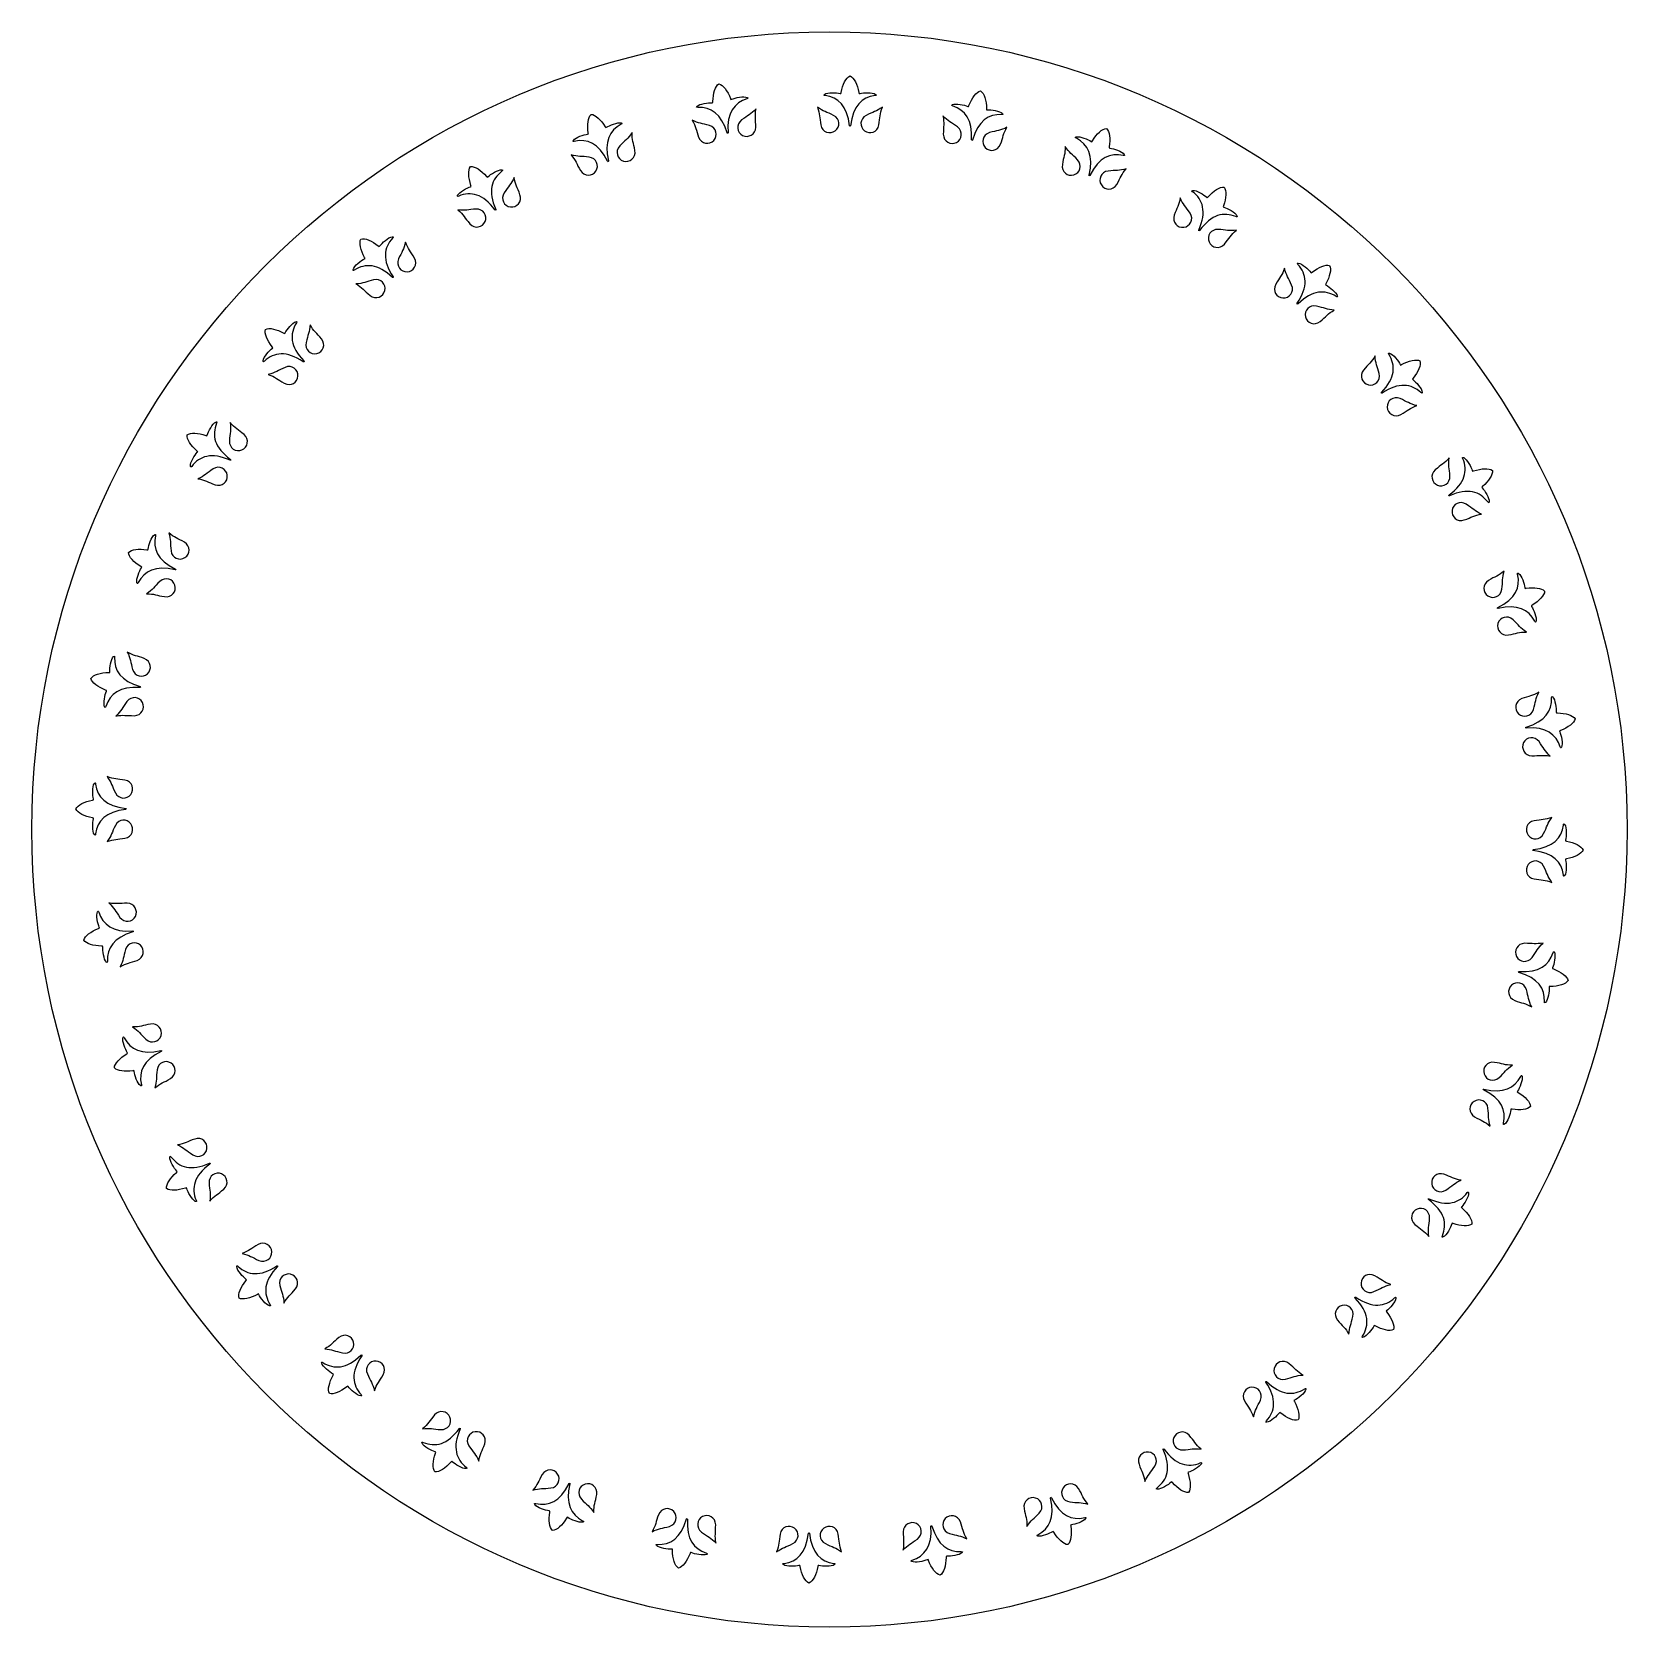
# Model space of a CAD drawing. Header units: centimetres. Extents: x -9.8 to 9.8, y -9.8 to 9.8.
import ezdxf

# ---------------------------------------------------------------- set-up
doc = ezdxf.new("R2010")
doc.units = ezdxf.units.CM
doc.header["$MEASUREMENT"] = 0
doc.layers.add('Camada 1', color=7, linetype='Continuous')

msp = doc.modelspace()

# ---------------------------------------------------------------- linework, layer by layer
at = {"layer": 'Camada 1'}
for points, knots in [([(0, -9.76264), (5.39178, -9.76264), (9.76265, -5.39172), (9.76265, 0.00001), (9.76265, 0.00001), (9.76265, 5.39177), (5.39179, 9.76264), (0, 9.76264), (0, 9.76264), (-5.39178, 9.76264), (-9.76265, 5.39177), (-9.76265, 0.00001), (-9.76265, 0.00001), (-9.76265, -5.39172), (-5.39178, -9.76264), (0, -9.76264)], [0, 0, 0, 0, 0.2, 0.2, 0.2, 0.2, 0.4, 0.4, 0.4, 0.4, 0.6, 0.6, 0.6, 0.6, 1, 1, 1, 1]), ([(0.25149, 9.22363), (0.20125, 9.20307), (0.16225, 9.12071), (0.14158, 9.02212), (0.14158, 9.02212), (0.13838, 9.00733), (0.14002, 9.00746), (0.12912, 9.01024), (0.12912, 9.01024), (0.08673, 9.02061), (-0.02394, 9.0245), (-0.06053, 8.99844), (-0.06053, 8.99844), (-0.07307, 8.9895), (-0.07135, 8.98593), (-0.05439, 8.98352), (-0.05439, 8.98352), (0.1055, 8.9614), (0.21837, 8.86062), (0.24514, 8.61448), (0.24514, 8.61448), (0.24662, 8.6058), (0.25591, 8.60416), (0.25771, 8.61448), (0.25771, 8.61448), (0.28425, 8.86062), (0.39717, 8.9614), (0.55693, 8.98352), (0.55693, 8.98352), (0.574, 8.98593), (0.57579, 8.9895), (0.56333, 8.99844), (0.56333, 8.99844), (0.52655, 9.0245), (0.41575, 9.02061), (0.3736, 9.01024), (0.3736, 9.01024), (0.36251, 9.00746), (0.36423, 9.00733), (0.36101, 9.02212), (0.36101, 9.02212), (0.34023, 9.1207), (0.30144, 9.20307), (0.25149, 9.22363)], [0, 0, 0, 0, 0.08333333, 0.08333333, 0.08333333, 0.08333333, 0.16666667, 0.16666667, 0.16666667, 0.16666667, 0.25, 0.25, 0.25, 0.25, 0.33333333, 0.33333333, 0.33333333, 0.33333333, 0.41666667, 0.41666667, 0.41666667, 0.41666667, 0.5, 0.5, 0.5, 0.5, 0.58333333, 0.58333333, 0.58333333, 0.58333333, 0.66666667, 0.66666667, 0.66666667, 0.66666667, 0.75, 0.75, 0.75, 0.75, 0.83333333, 0.83333333, 0.83333333, 0.83333333, 1, 1, 1, 1]), ([(-1.35403, 9.12716), (-1.39991, 9.09819), (-1.42401, 9.01029), (-1.42724, 8.90962), (-1.42724, 8.90962), (-1.42782, 8.89451), (-1.42623, 8.89491), (-1.43745, 8.89578), (-1.43745, 8.89578), (-1.48097, 8.89864), (-1.59067, 8.88327), (-1.62216, 8.85122), (-1.62216, 8.85122), (-1.63296, 8.84024), (-1.63065, 8.83701), (-1.61351, 8.83759), (-1.61351, 8.83759), (-1.45222, 8.8436), (-1.32355, 8.76393), (-1.25442, 8.52618), (-1.25442, 8.52618), (-1.25143, 8.51787), (-1.24204, 8.51787), (-1.24209, 8.52835), (-1.24209, 8.52835), (-1.25865, 8.77537), (-1.16494, 8.89424), (-1.01145, 8.94375), (-1.01145, 8.94375), (-0.99515, 8.94907), (-0.99399, 8.9529), (-1.0078, 8.95955), (-1.0078, 8.95955), (-1.04847, 8.97886), (-1.15695, 8.95577), (-1.19666, 8.93822), (-1.19666, 8.93822), (-1.20711, 8.93356), (-1.20536, 8.93372), (-1.21113, 8.94775), (-1.21113, 8.94775), (-1.24873, 9.04122), (-1.30122, 9.1156), (-1.35403, 9.12716)], [0, 0, 0, 0, 0.08333333, 0.08333333, 0.08333333, 0.08333333, 0.16666667, 0.16666667, 0.16666667, 0.16666667, 0.25, 0.25, 0.25, 0.25, 0.33333333, 0.33333333, 0.33333333, 0.33333333, 0.41666667, 0.41666667, 0.41666667, 0.41666667, 0.5, 0.5, 0.5, 0.5, 0.58333333, 0.58333333, 0.58333333, 0.58333333, 0.66666667, 0.66666667, 0.66666667, 0.66666667, 0.75, 0.75, 0.75, 0.75, 0.83333333, 0.83333333, 0.83333333, 0.83333333, 1, 1, 1, 1]), ([(1.84933, 9.03987), (1.79633, 9.02833), (1.74352, 8.95399), (1.70603, 8.86043), (1.70603, 8.86043), (1.70045, 8.84638), (1.70203, 8.84633), (1.69169, 8.85093), (1.69169, 8.85093), (1.65176, 8.86852), (1.54342, 8.89157), (1.50294, 8.87218), (1.50294, 8.87218), (1.48913, 8.86559), (1.49005, 8.86181), (1.50635, 8.8563), (1.50635, 8.8563), (1.65991, 8.80693), (1.75366, 8.68792), (1.73738, 8.44101), (1.73738, 8.44101), (1.73719, 8.4322), (1.74614, 8.42902), (1.74958, 8.43887), (1.74958, 8.43887), (1.81853, 8.67665), (1.9473, 8.75629), (2.10843, 8.75031), (2.10843, 8.75031), (2.1255, 8.74973), (2.12785, 8.75282), (2.11716, 8.76391), (2.11716, 8.76391), (2.08565, 8.796), (1.97577, 8.81146), (1.93251, 8.80844), (1.93251, 8.80844), (1.92121, 8.80775), (1.92277, 8.80725), (1.92211, 8.82228), (1.92211, 8.82228), (1.91886, 8.92301), (1.89484, 9.01085), (1.84933, 9.03987)], [0, 0, 0, 0, 0.08333333, 0.08333333, 0.08333333, 0.08333333, 0.16666667, 0.16666667, 0.16666667, 0.16666667, 0.25, 0.25, 0.25, 0.25, 0.33333333, 0.33333333, 0.33333333, 0.33333333, 0.41666667, 0.41666667, 0.41666667, 0.41666667, 0.5, 0.5, 0.5, 0.5, 0.58333333, 0.58333333, 0.58333333, 0.58333333, 0.66666667, 0.66666667, 0.66666667, 0.66666667, 0.75, 0.75, 0.75, 0.75, 0.83333333, 0.83333333, 0.83333333, 0.83333333, 1, 1, 1, 1]), ([(-0.8985, 8.8203), (-0.91647, 8.73238), (-0.9012, 8.69034), (-0.9025, 8.59718), (-0.9025, 8.59718), (-0.90372, 8.50661), (-0.99331, 8.46071), (-1.06302, 8.49611), (-1.06302, 8.49611), (-1.13282, 8.53148), (-1.14856, 8.63094), (-1.07625, 8.68537), (-1.07625, 8.68537), (-1.00182, 8.74137), (-0.95877, 8.75389), (-0.8985, 8.8203)], [0, 0, 0, 0, 0.2, 0.2, 0.2, 0.2, 0.4, 0.4, 0.4, 0.4, 0.6, 0.6, 0.6, 0.6, 1, 1, 1, 1]), ([(0.05009, 8.74031), (0.13068, 8.69925), (0.1324, 8.5986), (0.06988, 8.55164), (0.06988, 8.55164), (0.00733, 8.50468), (-0.0889, 8.53431), (-0.1058, 8.62329), (-0.1058, 8.62329), (-0.12326, 8.71481), (-0.11559, 8.75886), (-0.14856, 8.84231), (-0.14856, 8.84231), (-0.07758, 8.78741), (-0.03313, 8.78254), (0.05009, 8.74031)], [0, 0, 0, 0, 0.2, 0.2, 0.2, 0.2, 0.4, 0.4, 0.4, 0.4, 0.6, 0.6, 0.6, 0.6, 1, 1, 1, 1]), ([(0.64677, 8.84234), (0.6138, 8.75886), (0.6215, 8.71484), (0.60409, 8.62332), (0.60409, 8.62332), (0.58718, 8.53434), (0.49098, 8.50471), (0.42843, 8.55167), (0.42843, 8.55167), (0.36588, 8.59861), (0.3676, 8.69928), (0.44827, 8.74034), (0.44827, 8.74034), (0.53131, 8.78254), (0.57587, 8.78741), (0.64677, 8.84234)], [0, 0, 0, 0, 0.2, 0.2, 0.2, 0.2, 0.4, 0.4, 0.4, 0.4, 0.6, 0.6, 0.6, 0.6, 1, 1, 1, 1]), ([(-2.91838, 8.75338), (-2.95852, 8.71689), (-2.96701, 8.62614), (-2.9527, 8.52645), (-2.9527, 8.52645), (-2.95064, 8.51147), (-2.94915, 8.51214), (-2.96035, 8.51102), (-2.96035, 8.51102), (-3.00372, 8.50631), (-3.10907, 8.47207), (-3.13453, 8.43506), (-3.13453, 8.43506), (-3.14326, 8.42239), (-3.14043, 8.41961), (-3.12366, 8.42315), (-3.12366, 8.42315), (-2.96586, 8.45704), (-2.82532, 8.40098), (-2.71596, 8.17883), (-2.71596, 8.17883), (-2.71159, 8.17118), (-2.70231, 8.1728), (-2.70419, 8.18309), (-2.70419, 8.18309), (-2.7634, 8.42349), (-2.69175, 8.55681), (-2.5492, 8.63225), (-2.5492, 8.63225), (-2.53407, 8.64032), (-2.53356, 8.64429), (-2.54833, 8.64844), (-2.54833, 8.64844), (-2.59175, 8.6604), (-2.69457, 8.61881), (-2.73063, 8.59465), (-2.73063, 8.59465), (-2.7401, 8.58825), (-2.73841, 8.58872), (-2.74656, 8.6015), (-2.74656, 8.6015), (-2.79974, 8.68703), (-2.86435, 8.75116), (-2.91838, 8.75338)], [0, 0, 0, 0, 0.08333333, 0.08333333, 0.08333333, 0.08333333, 0.16666667, 0.16666667, 0.16666667, 0.16666667, 0.25, 0.25, 0.25, 0.25, 0.33333333, 0.33333333, 0.33333333, 0.33333333, 0.41666667, 0.41666667, 0.41666667, 0.41666667, 0.5, 0.5, 0.5, 0.5, 0.58333333, 0.58333333, 0.58333333, 0.58333333, 0.66666667, 0.66666667, 0.66666667, 0.66666667, 0.75, 0.75, 0.75, 0.75, 0.83333333, 0.83333333, 0.83333333, 0.83333333, 1, 1, 1, 1]), ([(-1.46846, 8.6162), (-1.38194, 8.58977), (-1.36271, 8.49095), (-1.41613, 8.43382), (-1.41613, 8.43382), (-1.4696, 8.3767), (-1.56948, 8.38918), (-1.6016, 8.47388), (-1.6016, 8.47388), (-1.63467, 8.56098), (-1.63478, 8.60567), (-1.68174, 8.68219), (-1.68174, 8.68219), (-1.60234, 8.64041), (-1.55768, 8.64337), (-1.46846, 8.6162)], [0, 0, 0, 0, 0.2, 0.2, 0.2, 0.2, 0.4, 0.4, 0.4, 0.4, 0.6, 0.6, 0.6, 0.6, 1, 1, 1, 1]), ([(1.56707, 8.59881), (1.6392, 8.54428), (1.62351, 8.44485), (1.55384, 8.40953), (1.55384, 8.40953), (1.48391, 8.37416), (1.39443, 8.42006), (1.39321, 8.51076), (1.39321, 8.51076), (1.39194, 8.60376), (1.40713, 8.64594), (1.38924, 8.73372), (1.38924, 8.73372), (1.44941, 8.66739), (1.49244, 8.6548), (1.56707, 8.59881)], [0, 0, 0, 0, 0.2, 0.2, 0.2, 0.2, 0.4, 0.4, 0.4, 0.4, 0.6, 0.6, 0.6, 0.6, 1, 1, 1, 1]), ([(2.17241, 8.59564), (2.12529, 8.5192), (2.12547, 8.47443), (2.09227, 8.38739), (2.09227, 8.38739), (2.06012, 8.30267), (1.96022, 8.29016), (1.90685, 8.34744), (1.90685, 8.34744), (1.85338, 8.40435), (1.87264, 8.50336), (1.95913, 8.52958), (1.95913, 8.52958), (2.04838, 8.55677), (2.09304, 8.55386), (2.17241, 8.59564)], [0, 0, 0, 0, 0.2, 0.2, 0.2, 0.2, 0.4, 0.4, 0.4, 0.4, 0.6, 0.6, 0.6, 0.6, 1, 1, 1, 1]), ([(-2.41649, 8.53026), (-2.4189, 8.44057), (-2.39657, 8.40183), (-2.38167, 8.30984), (-2.38167, 8.30984), (-2.36714, 8.22044), (-2.44739, 8.15966), (-2.52222, 8.18244), (-2.52222, 8.18244), (-2.5971, 8.20514), (-2.62988, 8.30036), (-2.5681, 8.36651), (-2.5681, 8.36651), (-2.50452, 8.43461), (-2.4643, 8.4544), (-2.41649, 8.53026)], [0, 0, 0, 0, 0.2, 0.2, 0.2, 0.2, 0.4, 0.4, 0.4, 0.4, 0.6, 0.6, 0.6, 0.6, 1, 1, 1, 1]), ([(3.39101, 8.5814), (3.3368, 8.57926), (3.27189, 8.5152), (3.21874, 8.42958), (3.21874, 8.42958), (3.21078, 8.41672), (3.21234, 8.41638), (3.20294, 8.4227), (3.20294, 8.4227), (3.16667, 8.44694), (3.06398, 8.48848), (3.02072, 8.47641), (3.02072, 8.47641), (3.00598, 8.47231), (3.00625, 8.46842), (3.02133, 8.46019), (3.02133, 8.46019), (3.16397, 8.38492), (3.23562, 8.25143), (3.17672, 8.01109), (3.17672, 8.01109), (3.17505, 8.00244), (3.18331, 7.99778), (3.18834, 8.00686), (3.18834, 8.00686), (3.29759, 8.22906), (3.43821, 8.28515), (3.59588, 8.25126), (3.59588, 8.25126), (3.61258, 8.24771), (3.61541, 8.25039), (3.60686, 8.26314), (3.60686, 8.26314), (3.58138, 8.30023), (3.47584, 8.33452), (3.43268, 8.33905), (3.43268, 8.33905), (3.42144, 8.34032), (3.42292, 8.33958), (3.4249, 8.35448), (3.4249, 8.35448), (3.43916, 8.45424), (3.4308, 8.54494), (3.39101, 8.5814)], [0, 0, 0, 0, 0.08333333, 0.08333333, 0.08333333, 0.08333333, 0.16666667, 0.16666667, 0.16666667, 0.16666667, 0.25, 0.25, 0.25, 0.25, 0.33333333, 0.33333333, 0.33333333, 0.33333333, 0.41666667, 0.41666667, 0.41666667, 0.41666667, 0.5, 0.5, 0.5, 0.5, 0.58333333, 0.58333333, 0.58333333, 0.58333333, 0.66666667, 0.66666667, 0.66666667, 0.66666667, 0.75, 0.75, 0.75, 0.75, 0.83333333, 0.83333333, 0.83333333, 0.83333333, 1, 1, 1, 1]), ([(-2.94235, 8.2303), (-2.85255, 8.21927), (-2.81646, 8.12529), (-2.85916, 8.0598), (-2.85916, 8.0598), (-2.90192, 7.99426), (-3.00243, 7.98924), (-3.04876, 8.06702), (-3.04876, 8.06702), (-3.09649, 8.14706), (-3.10435, 8.19106), (-3.16388, 8.25823), (-3.16388, 8.25823), (-3.07837, 8.23091), (-3.0349, 8.24155), (-2.94235, 8.2303)], [0, 0, 0, 0, 0.2, 0.2, 0.2, 0.2, 0.4, 0.4, 0.4, 0.4, 0.6, 0.6, 0.6, 0.6, 1, 1, 1, 1]), ([(3.03646, 8.19606), (3.09803, 8.12983), (3.0653, 8.03464), (2.99053, 8.01196), (2.99053, 8.01196), (2.91557, 7.98929), (2.8354, 8.05001), (2.84993, 8.13954), (2.84993, 8.13954), (2.86485, 8.23135), (2.88713, 8.27022), (2.88475, 8.35983), (2.88475, 8.35983), (2.93251, 8.28404), (2.97265, 8.26414), (3.03646, 8.19606)], [0, 0, 0, 0, 0.2, 0.2, 0.2, 0.2, 0.4, 0.4, 0.4, 0.4, 0.6, 0.6, 0.6, 0.6, 1, 1, 1, 1]), ([(-4.39404, 8.11365), (-4.42722, 8.07073), (-4.41986, 7.97988), (-4.38846, 7.88418), (-4.38846, 7.88418), (-4.38383, 7.86981), (-4.38245, 7.87071), (-4.39333, 7.86767), (-4.39333, 7.86767), (-4.43521, 7.8555), (-4.53303, 7.80351), (-4.55166, 7.7626), (-4.55166, 7.7626), (-4.55806, 7.7486), (-4.55481, 7.74638), (-4.53888, 7.75276), (-4.53888, 7.75276), (-4.38936, 7.81356), (-4.24122, 7.78271), (-4.09494, 7.58295), (-4.09494, 7.58295), (-4.08933, 7.57618), (-4.08047, 7.57938), (-4.08412, 7.58919), (-4.08412, 7.58919), (-4.18416, 7.81565), (-4.13675, 7.9594), (-4.00945, 8.0584), (-4.00945, 8.0584), (-3.99593, 8.06898), (-3.99617, 8.07298), (-4.01141, 8.07451), (-4.01141, 8.07451), (-4.05623, 8.07874), (-4.15029, 8.01995), (-4.18162, 7.98987), (-4.18162, 7.98987), (-4.18985, 7.98193), (-4.18826, 7.9827), (-4.19845, 7.99387), (-4.19845, 7.99387), (-4.26569, 8.06888), (-4.34046, 8.12082), (-4.39404, 8.11365)], [0, 0, 0, 0, 0.08333333, 0.08333333, 0.08333333, 0.08333333, 0.16666667, 0.16666667, 0.16666667, 0.16666667, 0.25, 0.25, 0.25, 0.25, 0.33333333, 0.33333333, 0.33333333, 0.33333333, 0.41666667, 0.41666667, 0.41666667, 0.41666667, 0.5, 0.5, 0.5, 0.5, 0.58333333, 0.58333333, 0.58333333, 0.58333333, 0.66666667, 0.66666667, 0.66666667, 0.66666667, 0.75, 0.75, 0.75, 0.75, 0.83333333, 0.83333333, 0.83333333, 0.83333333, 1, 1, 1, 1]), ([(3.63201, 8.0878), (3.57235, 8.02068), (3.56473, 7.97657), (3.51689, 7.89664), (3.51689, 7.89664), (3.47053, 7.8188), (3.36997, 7.8238), (3.3274, 7.88947), (3.3274, 7.88947), (3.28459, 7.95482), (3.32076, 8.04899), (3.41051, 8.05981), (3.41051, 8.05981), (3.50314, 8.07108), (3.54663, 8.06047), (3.63201, 8.0878)], [0, 0, 0, 0, 0.2, 0.2, 0.2, 0.2, 0.4, 0.4, 0.4, 0.4, 0.6, 0.6, 0.6, 0.6, 1, 1, 1, 1]), ([(-3.86104, 7.98106), (-3.84786, 7.89229), (-3.81916, 7.85803), (-3.78852, 7.77003), (-3.78852, 7.77003), (-3.75867, 7.68454), (-3.82715, 7.61072), (-3.90478, 7.62017), (-3.90478, 7.62017), (-3.98246, 7.62954), (-4.0313, 7.71759), (-3.98196, 7.79347), (-3.98196, 7.79347), (-3.93113, 7.87155), (-3.89496, 7.89804), (-3.86104, 7.98106)], [0, 0, 0, 0, 0.2, 0.2, 0.2, 0.2, 0.4, 0.4, 0.4, 0.4, 0.6, 0.6, 0.6, 0.6, 1, 1, 1, 1]), ([(4.82962, 7.86216), (4.77588, 7.86946), (4.70082, 7.81766), (4.63362, 7.74257), (4.63362, 7.74257), (4.62357, 7.7313), (4.62502, 7.73072), (4.6169, 7.73855), (4.6169, 7.73855), (4.58539, 7.76874), (4.49146, 7.82745), (4.44677, 7.82308), (4.44677, 7.82308), (4.43153, 7.8216), (4.43113, 7.81774), (4.44452, 7.80702), (4.44452, 7.80702), (4.57194, 7.70812), (4.61933, 7.56421), (4.51961, 7.33775), (4.51961, 7.33775), (4.51643, 7.32952), (4.52374, 7.32349), (4.53033, 7.33156), (4.53033, 7.33156), (4.67646, 7.5314), (4.82473, 7.5622), (4.97406, 7.50148), (4.97406, 7.50148), (4.98991, 7.49508), (4.99319, 7.49719), (4.98695, 7.51127), (4.98695, 7.51127), (4.96832, 7.55223), (4.87035, 7.60432), (4.82862, 7.61628), (4.82862, 7.61628), (4.81777, 7.61948), (4.81912, 7.61848), (4.82365, 7.63282), (4.82365, 7.63282), (4.85502, 7.72862), (4.86249, 7.81935), (4.82962, 7.86216)], [0, 0, 0, 0, 0.08333333, 0.08333333, 0.08333333, 0.08333333, 0.16666667, 0.16666667, 0.16666667, 0.16666667, 0.25, 0.25, 0.25, 0.25, 0.33333333, 0.33333333, 0.33333333, 0.33333333, 0.41666667, 0.41666667, 0.41666667, 0.41666667, 0.5, 0.5, 0.5, 0.5, 0.58333333, 0.58333333, 0.58333333, 0.58333333, 0.66666667, 0.66666667, 0.66666667, 0.66666667, 0.75, 0.75, 0.75, 0.75, 0.83333333, 0.83333333, 0.83333333, 0.83333333, 1, 1, 1, 1]), ([(4.41351, 7.54426), (4.46267, 7.46835), (4.41393, 7.3803), (4.33633, 7.3709), (4.33633, 7.3709), (4.25857, 7.36159), (4.19015, 7.43533), (4.22002, 7.52097), (4.22002, 7.52097), (4.25061, 7.60881), (4.27929, 7.64323), (4.29252, 7.73187), (4.29252, 7.73187), (4.32644, 7.64896), (4.36256, 7.62239), (4.41351, 7.54426)], [0, 0, 0, 0, 0.2, 0.2, 0.2, 0.2, 0.4, 0.4, 0.4, 0.4, 0.6, 0.6, 0.6, 0.6, 1, 1, 1, 1]), ([(-4.32684, 7.59435), (-4.23646, 7.59909), (-4.18463, 7.51278), (-4.21532, 7.44087), (-4.21532, 7.44087), (-4.24604, 7.36888), (-4.34415, 7.34649), (-4.40331, 7.41507), (-4.40331, 7.41507), (-4.46419, 7.48561), (-4.47959, 7.52754), (-4.54984, 7.58337), (-4.54984, 7.58337), (-4.4609, 7.5713), (-4.41992, 7.58932), (-4.32684, 7.59435)], [0, 0, 0, 0, 0.2, 0.2, 0.2, 0.2, 0.4, 0.4, 0.4, 0.4, 0.6, 0.6, 0.6, 0.6, 1, 1, 1, 1]), ([(-5.73619, 7.22735), (-5.76143, 7.17933), (-5.73839, 7.09114), (-5.69084, 7.00235), (-5.69084, 7.00235), (-5.6838, 6.98899), (-5.68261, 6.99013), (-5.69277, 6.98526), (-5.69277, 6.98526), (-5.7319, 6.966), (-5.81921, 6.89782), (-5.83046, 6.85432), (-5.83046, 6.85432), (-5.83432, 6.8394), (-5.83075, 6.83778), (-5.81617, 6.84683), (-5.81617, 6.84683), (-5.67946, 6.93269), (-5.52822, 6.92803), (-5.34947, 6.75669), (-5.34947, 6.75669), (-5.34278, 6.751), (-5.3346, 6.75568), (-5.33989, 6.76473), (-5.33989, 6.76473), (-5.47776, 6.97036), (-5.45599, 7.1202), (-5.34785, 7.23982), (-5.34785, 7.23982), (-5.33639, 7.25257), (-5.33729, 7.25646), (-5.35259, 7.25532), (-5.35259, 7.25532), (-5.39746, 7.25172), (-5.47988, 7.17748), (-5.50552, 7.1424), (-5.50552, 7.1424), (-5.51221, 7.13317), (-5.51079, 7.13417), (-5.5228, 7.14341), (-5.5228, 7.14341), (-5.60205, 7.20554), (-5.68468, 7.24372), (-5.73619, 7.22735)], [0, 0, 0, 0, 0.08333333, 0.08333333, 0.08333333, 0.08333333, 0.16666667, 0.16666667, 0.16666667, 0.16666667, 0.25, 0.25, 0.25, 0.25, 0.33333333, 0.33333333, 0.33333333, 0.33333333, 0.41666667, 0.41666667, 0.41666667, 0.41666667, 0.5, 0.5, 0.5, 0.5, 0.58333333, 0.58333333, 0.58333333, 0.58333333, 0.66666667, 0.66666667, 0.66666667, 0.66666667, 0.75, 0.75, 0.75, 0.75, 0.83333333, 0.83333333, 0.83333333, 0.83333333, 1, 1, 1, 1]), ([(4.98126, 7.33424), (4.91088, 7.27852), (4.89569, 7.2364), (4.83473, 7.16596), (4.83473, 7.16596), (4.77557, 7.09733), (4.67738, 7.11974), (4.64685, 7.19181), (4.64685, 7.19181), (4.616, 7.26362), (4.66804, 7.35003), (4.75827, 7.34511), (4.75827, 7.34511), (4.85143, 7.34016), (4.89241, 7.32215), (4.98126, 7.33424)], [0, 0, 0, 0, 0.2, 0.2, 0.2, 0.2, 0.4, 0.4, 0.4, 0.4, 0.6, 0.6, 0.6, 0.6, 1, 1, 1, 1]), ([(-5.18827, 7.18935), (-5.15985, 7.10421), (-5.12564, 7.07545), (-5.08019, 6.99414), (-5.08019, 6.99414), (-5.03595, 6.91511), (-5.09059, 6.83055), (-5.16867, 6.82637), (-5.16867, 6.82637), (-5.24678, 6.82208), (-5.31017, 6.90032), (-5.27474, 6.98364), (-5.27474, 6.98364), (-5.23827, 7.06934), (-5.20726, 7.10169), (-5.18827, 7.18935)], [0, 0, 0, 0, 0.2, 0.2, 0.2, 0.2, 0.4, 0.4, 0.4, 0.4, 0.6, 0.6, 0.6, 0.6, 1, 1, 1, 1]), ([(5.65655, 6.66323), (5.69179, 6.57997), (5.62842, 6.5017), (5.55043, 6.50594), (5.55043, 6.50594), (5.47222, 6.51028), (5.41764, 6.59476), (5.46193, 6.67392), (5.46193, 6.67392), (5.50733, 6.75509), (5.54152, 6.78404), (5.56999, 6.86902), (5.56999, 6.86902), (5.58895, 6.78147), (5.61988, 6.74903), (5.65655, 6.66323)], [0, 0, 0, 0, 0.2, 0.2, 0.2, 0.2, 0.4, 0.4, 0.4, 0.4, 0.6, 0.6, 0.6, 0.6, 1, 1, 1, 1]), ([(6.12151, 6.90408), (6.06986, 6.92059), (5.98694, 6.88262), (5.90773, 6.82034), (5.90773, 6.82034), (5.89585, 6.81097), (5.8972, 6.81015), (5.89058, 6.81926), (5.89058, 6.81926), (5.86476, 6.85445), (5.78247, 6.92859), (5.73773, 6.93205), (5.73773, 6.93205), (5.72241, 6.93327), (5.72138, 6.92951), (5.73273, 6.91662), (5.73273, 6.91662), (5.84105, 6.79708), (5.86275, 6.64712), (5.72516, 6.44145), (5.72516, 6.44145), (5.72061, 6.43391), (5.72677, 6.42669), (5.73466, 6.43349), (5.73466, 6.43349), (5.91328, 6.60489), (6.06462, 6.60949), (6.20117, 6.52377), (6.20117, 6.52377), (6.21567, 6.51472), (6.21927, 6.51623), (6.21556, 6.53115), (6.21556, 6.53115), (6.20432, 6.57473), (6.11687, 6.64304), (6.07784, 6.66207), (6.07784, 6.66207), (6.06773, 6.6671), (6.06884, 6.66591), (6.07583, 6.67922), (6.07583, 6.67922), (6.12333, 6.76813), (6.14646, 6.85619), (6.12151, 6.90408)], [0, 0, 0, 0, 0.08333333, 0.08333333, 0.08333333, 0.08333333, 0.16666667, 0.16666667, 0.16666667, 0.16666667, 0.25, 0.25, 0.25, 0.25, 0.33333333, 0.33333333, 0.33333333, 0.33333333, 0.41666667, 0.41666667, 0.41666667, 0.41666667, 0.5, 0.5, 0.5, 0.5, 0.58333333, 0.58333333, 0.58333333, 0.58333333, 0.66666667, 0.66666667, 0.66666667, 0.66666667, 0.75, 0.75, 0.75, 0.75, 0.83333333, 0.83333333, 0.83333333, 0.83333333, 1, 1, 1, 1]), ([(-5.57985, 6.72765), (-5.49166, 6.748), (-5.42562, 6.67201), (-5.44332, 6.59586), (-5.44332, 6.59586), (-5.4611, 6.51966), (-5.55381, 6.48058), (-5.62398, 6.53784), (-5.62398, 6.53784), (-5.69618, 6.59671), (-5.71862, 6.63537), (-5.79752, 6.67812), (-5.79752, 6.67812), (-5.70786, 6.68164), (-5.67066, 6.70651), (-5.57985, 6.72765)], [0, 0, 0, 0, 0.2, 0.2, 0.2, 0.2, 0.4, 0.4, 0.4, 0.4, 0.6, 0.6, 0.6, 0.6, 1, 1, 1, 1]), ([(6.17919, 6.35782), (6.10021, 6.31514), (6.07793, 6.2763), (6.00562, 6.21754), (6.00562, 6.21754), (5.93548, 6.1602), (5.84264, 6.19936), (5.82509, 6.27562), (5.82509, 6.27562), (5.80723, 6.35169), (5.87343, 6.42778), (5.96146, 6.40725), (5.96146, 6.40725), (6.05232, 6.38621), (6.08954, 6.36134), (6.17919, 6.35782)], [0, 0, 0, 0, 0.2, 0.2, 0.2, 0.2, 0.4, 0.4, 0.4, 0.4, 0.6, 0.6, 0.6, 0.6, 1, 1, 1, 1]), ([(-6.90406, 6.12147), (-6.92057, 6.06977), (-6.88258, 5.98693), (-6.82029, 5.90774), (-6.82029, 5.90774), (-6.81103, 5.89581), (-6.81008, 5.89716), (-6.81923, 5.89054), (-6.81923, 5.89054), (-6.85442, 5.8648), (-6.92856, 5.78246), (-6.93207, 5.73769), (-6.93207, 5.73769), (-6.93329, 5.72232), (-6.92948, 5.72134), (-6.9167, 5.7328), (-6.9167, 5.7328), (-6.797, 5.84107), (-6.64725, 5.86276), (-6.44146, 5.72505), (-6.44146, 5.72505), (-6.43387, 5.72063), (-6.42662, 5.72666), (-6.43342, 5.73465), (-6.43342, 5.73465), (-6.6049, 5.91324), (-6.60947, 6.06453), (-6.52375, 6.20111), (-6.52375, 6.20111), (-6.5147, 6.21566), (-6.51626, 6.21931), (-6.53113, 6.21556), (-6.53113, 6.21556), (-6.57468, 6.20421), (-6.64294, 6.11682), (-6.6621, 6.07779), (-6.6621, 6.07779), (-6.6671, 6.06752), (-6.66588, 6.06879), (-6.67927, 6.07581), (-6.67927, 6.07581), (-6.76815, 6.12329), (-6.85617, 6.14655), (-6.90406, 6.12147)], [0, 0, 0, 0, 0.08333333, 0.08333333, 0.08333333, 0.08333333, 0.16666667, 0.16666667, 0.16666667, 0.16666667, 0.25, 0.25, 0.25, 0.25, 0.33333333, 0.33333333, 0.33333333, 0.33333333, 0.41666667, 0.41666667, 0.41666667, 0.41666667, 0.5, 0.5, 0.5, 0.5, 0.58333333, 0.58333333, 0.58333333, 0.58333333, 0.66666667, 0.66666667, 0.66666667, 0.66666667, 0.75, 0.75, 0.75, 0.75, 0.83333333, 0.83333333, 0.83333333, 0.83333333, 1, 1, 1, 1]), ([(-6.35786, 6.17917), (-6.31513, 6.10027), (-6.27642, 6.07789), (-6.21752, 6.00566), (-6.21752, 6.00566), (-6.16024, 5.93555), (-6.19934, 5.84278), (-6.27552, 5.82511), (-6.27552, 5.82511), (-6.35167, 5.8073), (-6.42768, 5.87337), (-6.40726, 5.96156), (-6.40726, 5.96156), (-6.38627, 6.05233), (-6.36135, 6.08956), (-6.35786, 6.17917)], [0, 0, 0, 0, 0.2, 0.2, 0.2, 0.2, 0.4, 0.4, 0.4, 0.4, 0.6, 0.6, 0.6, 0.6, 1, 1, 1, 1]), ([(-6.66332, 5.65649), (-6.58, 5.69184), (-6.50179, 5.62847), (-6.506, 5.55042), (-6.506, 5.55042), (-6.51029, 5.47226), (-6.59479, 5.41765), (-6.67383, 5.46189), (-6.67383, 5.46189), (-6.75516, 5.50732), (-6.78398, 5.5415), (-6.86909, 5.56992), (-6.86909, 5.56992), (-6.7814, 5.58899), (-6.74907, 5.61992), (-6.66332, 5.65649)], [0, 0, 0, 0, 0.2, 0.2, 0.2, 0.2, 0.4, 0.4, 0.4, 0.4, 0.6, 0.6, 0.6, 0.6, 1, 1, 1, 1]), ([(6.72767, 5.57976), (6.74791, 5.49163), (6.67195, 5.42556), (6.59585, 5.44329), (6.59585, 5.44329), (6.51957, 5.46112), (6.48052, 5.55383), (6.53785, 5.62408), (6.53785, 5.62408), (6.59667, 5.69618), (6.63538, 5.71872), (6.67819, 5.79746), (6.67819, 5.79746), (6.68163, 5.70792), (6.70645, 5.67062), (6.72767, 5.57976)], [0, 0, 0, 0, 0.2, 0.2, 0.2, 0.2, 0.4, 0.4, 0.4, 0.4, 0.6, 0.6, 0.6, 0.6, 1, 1, 1, 1]), ([(7.22738, 5.73621), (7.17941, 5.76142), (7.09115, 5.73846), (7.00233, 5.69086), (7.00233, 5.69086), (6.98897, 5.68369), (6.99013, 5.68266), (6.98521, 5.69279), (6.98521, 5.69279), (6.96592, 5.73192), (6.89774, 5.81923), (6.85429, 5.8304), (6.85429, 5.8304), (6.83939, 5.83426), (6.83773, 5.83074), (6.84667, 5.81609), (6.84667, 5.81609), (6.93261, 5.67956), (6.92792, 5.52812), (6.75671, 5.34944), (6.75671, 5.34944), (6.75092, 5.3428), (6.7557, 5.3346), (6.76473, 5.33994), (6.76473, 5.33994), (6.97036, 5.47774), (7.12025, 5.45599), (7.23979, 5.34782), (7.23979, 5.34782), (7.25249, 5.33639), (7.2563, 5.33726), (7.25527, 5.35261), (7.25527, 5.35261), (7.25178, 5.39746), (7.17748, 5.47993), (7.14237, 5.50543), (7.14237, 5.50543), (7.13327, 5.51215), (7.13417, 5.51075), (7.14335, 5.52265), (7.14335, 5.52265), (7.20556, 5.60201), (7.24366, 5.68469), (7.22738, 5.73621)], [0, 0, 0, 0, 0.08333333, 0.08333333, 0.08333333, 0.08333333, 0.16666667, 0.16666667, 0.16666667, 0.16666667, 0.25, 0.25, 0.25, 0.25, 0.33333333, 0.33333333, 0.33333333, 0.33333333, 0.41666667, 0.41666667, 0.41666667, 0.41666667, 0.5, 0.5, 0.5, 0.5, 0.58333333, 0.58333333, 0.58333333, 0.58333333, 0.66666667, 0.66666667, 0.66666667, 0.66666667, 0.75, 0.75, 0.75, 0.75, 0.83333333, 0.83333333, 0.83333333, 0.83333333, 1, 1, 1, 1]), ([(7.18936, 5.18823), (7.10411, 5.15992), (7.07546, 5.12555), (6.99404, 5.0802), (6.99404, 5.0802), (6.91504, 5.03596), (6.8304, 5.09062), (6.82635, 5.16876), (6.82635, 5.16876), (6.82198, 5.24679), (6.90038, 5.31021), (6.98351, 5.2747), (6.98351, 5.2747), (7.0693, 5.23823), (7.10165, 5.20725), (7.18936, 5.18823)], [0, 0, 0, 0, 0.2, 0.2, 0.2, 0.2, 0.4, 0.4, 0.4, 0.4, 0.6, 0.6, 0.6, 0.6, 1, 1, 1, 1]), ([(-7.86217, 4.82959), (-7.86942, 4.77583), (-7.81764, 4.70082), (-7.74255, 4.63367), (-7.74255, 4.63367), (-7.73138, 4.62354), (-7.73064, 4.62502), (-7.73853, 4.61692), (-7.73853, 4.61692), (-7.76869, 4.58546), (-7.8274, 4.49151), (-7.82312, 4.44679), (-7.82312, 4.44679), (-7.82161, 4.43144), (-7.8177, 4.43113), (-7.80711, 4.44465), (-7.80711, 4.44465), (-7.70802, 4.57205), (-7.56433, 4.61941), (-7.33774, 4.51953), (-7.33774, 4.51953), (-7.32951, 4.51649), (-7.3234, 4.52371), (-7.3315, 4.53038), (-7.3315, 4.53038), (-7.53137, 4.67646), (-7.56216, 4.82468), (-7.50144, 4.97409), (-7.50144, 4.97409), (-7.49504, 4.99002), (-7.49721, 4.99333), (-7.5112, 4.98705), (-7.5112, 4.98705), (-7.55213, 4.96832), (-7.60417, 4.87037), (-7.61627, 4.82862), (-7.61627, 4.82862), (-7.61939, 4.81767), (-7.61844, 4.81912), (-7.63283, 4.82367), (-7.63283, 4.82367), (-7.72864, 4.85499), (-7.81936, 4.86258), (-7.86217, 4.82959)], [0, 0, 0, 0, 0.08333333, 0.08333333, 0.08333333, 0.08333333, 0.16666667, 0.16666667, 0.16666667, 0.16666667, 0.25, 0.25, 0.25, 0.25, 0.33333333, 0.33333333, 0.33333333, 0.33333333, 0.41666667, 0.41666667, 0.41666667, 0.41666667, 0.5, 0.5, 0.5, 0.5, 0.58333333, 0.58333333, 0.58333333, 0.58333333, 0.66666667, 0.66666667, 0.66666667, 0.66666667, 0.75, 0.75, 0.75, 0.75, 0.83333333, 0.83333333, 0.83333333, 0.83333333, 1, 1, 1, 1]), ([(-7.33428, 4.98127), (-7.27848, 4.911), (-7.23649, 4.89565), (-7.16595, 4.83477), (-7.16595, 4.83477), (-7.09737, 4.77564), (-7.11978, 4.6775), (-7.19172, 4.64686), (-7.19172, 4.64686), (-7.26366, 4.61612), (-7.34997, 4.66795), (-7.34515, 4.75836), (-7.34515, 4.75836), (-7.3402, 4.85141), (-7.32213, 4.89242), (-7.33428, 4.98127)], [0, 0, 0, 0, 0.2, 0.2, 0.2, 0.2, 0.4, 0.4, 0.4, 0.4, 0.6, 0.6, 0.6, 0.6, 1, 1, 1, 1]), ([(7.59436, 4.32674), (7.59899, 4.23641), (7.51274, 4.18453), (7.44085, 4.21522), (7.44085, 4.21522), (7.3688, 4.24604), (7.34647, 4.3441), (7.41513, 4.40331), (7.41513, 4.40331), (7.48556, 4.46408), (7.52758, 4.47959), (7.58341, 4.5497), (7.58341, 4.5497), (7.57126, 4.46099), (7.58928, 4.4199), (7.59436, 4.32674)], [0, 0, 0, 0, 0.2, 0.2, 0.2, 0.2, 0.4, 0.4, 0.4, 0.4, 0.6, 0.6, 0.6, 0.6, 1, 1, 1, 1]), ([(8.11366, 4.39403), (8.07077, 4.42721), (7.97989, 4.41991), (7.88416, 4.38847), (7.88416, 4.38847), (7.86974, 4.38373), (7.87069, 4.38252), (7.86762, 4.39334), (7.86762, 4.39334), (7.85542, 4.43522), (7.80341, 4.53304), (7.76255, 4.55159), (7.76255, 4.55159), (7.74858, 4.55797), (7.74633, 4.55479), (7.7526, 4.53881), (7.7526, 4.53881), (7.81348, 4.38943), (7.7826, 4.2411), (7.58292, 4.09489), (7.58292, 4.09489), (7.57609, 4.08936), (7.57937, 4.08044), (7.58914, 4.08415), (7.58914, 4.08415), (7.8156, 4.18414), (7.9594, 4.13667), (8.05838, 4.00943), (8.05838, 4.00943), (8.06891, 3.99596), (8.07283, 3.9962), (8.07444, 4.01144), (8.07444, 4.01144), (8.07878, 4.05623), (8.01991, 4.15035), (7.9898, 4.18157), (7.9898, 4.18157), (7.98199, 4.18977), (7.98266, 4.18821), (7.99377, 4.19834), (7.99377, 4.19834), (8.06889, 4.26565), (8.12078, 4.34048), (8.11366, 4.39403)], [0, 0, 0, 0, 0.08333333, 0.08333333, 0.08333333, 0.08333333, 0.16666667, 0.16666667, 0.16666667, 0.16666667, 0.25, 0.25, 0.25, 0.25, 0.33333333, 0.33333333, 0.33333333, 0.33333333, 0.41666667, 0.41666667, 0.41666667, 0.41666667, 0.5, 0.5, 0.5, 0.5, 0.58333333, 0.58333333, 0.58333333, 0.58333333, 0.66666667, 0.66666667, 0.66666667, 0.66666667, 0.75, 0.75, 0.75, 0.75, 0.83333333, 0.83333333, 0.83333333, 0.83333333, 1, 1, 1, 1]), ([(-7.54433, 4.41348), (-7.46842, 4.46275), (-7.38039, 4.41396), (-7.37097, 4.33633), (-7.37097, 4.33633), (-7.3616, 4.25862), (-7.43537, 4.19017), (-7.52088, 4.21999), (-7.52088, 4.21999), (-7.60888, 4.25063), (-7.64317, 4.27928), (-7.73194, 4.29249), (-7.73194, 4.29249), (-7.64889, 4.32651), (-7.62241, 4.3626), (-7.54433, 4.41348)], [0, 0, 0, 0, 0.2, 0.2, 0.2, 0.2, 0.4, 0.4, 0.4, 0.4, 0.6, 0.6, 0.6, 0.6, 1, 1, 1, 1]), ([(7.98105, 3.86097), (7.8922, 3.8479), (7.85799, 3.81903), (7.76994, 3.7885), (7.76994, 3.7885), (7.68448, 3.75865), (7.61061, 3.82718), (7.62016, 3.90484), (7.62016, 3.90484), (7.62942, 3.98244), (7.71763, 4.03128), (7.79333, 3.98186), (7.79333, 3.98186), (7.87154, 3.93109), (7.898, 3.89494), (7.98105, 3.86097)], [0, 0, 0, 0, 0.2, 0.2, 0.2, 0.2, 0.4, 0.4, 0.4, 0.4, 0.6, 0.6, 0.6, 0.6, 1, 1, 1, 1]), ([(-8.58139, 3.39097), (-8.57919, 3.33676), (-8.51516, 3.27188), (-8.42957, 3.21878), (-8.42957, 3.21878), (-8.41682, 3.21074), (-8.41634, 3.21232), (-8.42272, 3.20298), (-8.42272, 3.20298), (-8.44696, 3.16673), (-8.48847, 3.06405), (-8.47646, 3.02076), (-8.47646, 3.02076), (-8.47233, 3.00592), (-8.46842, 3.00631), (-8.46035, 3.02142), (-8.46035, 3.02142), (-8.38489, 3.16411), (-8.25159, 3.23573), (-8.01111, 3.17668), (-8.01111, 3.17668), (-8.00248, 3.17509), (-7.99772, 3.18327), (-8.00685, 3.18843), (-8.00685, 3.18843), (-8.22905, 3.29757), (-8.28511, 3.4382), (-8.25127, 3.59586), (-8.25127, 3.59586), (-8.24772, 3.61266), (-8.25045, 3.61557), (-8.26315, 3.60695), (-8.26315, 3.60695), (-8.30019, 3.58136), (-8.33446, 3.47588), (-8.33911, 3.43267), (-8.33911, 3.43267), (-8.3403, 3.42137), (-8.33959, 3.42293), (-8.35459, 3.42494), (-8.35459, 3.42494), (-8.45428, 3.43915), (-8.54493, 3.43089), (-8.58139, 3.39097)], [0, 0, 0, 0, 0.08333333, 0.08333333, 0.08333333, 0.08333333, 0.16666667, 0.16666667, 0.16666667, 0.16666667, 0.25, 0.25, 0.25, 0.25, 0.33333333, 0.33333333, 0.33333333, 0.33333333, 0.41666667, 0.41666667, 0.41666667, 0.41666667, 0.5, 0.5, 0.5, 0.5, 0.58333333, 0.58333333, 0.58333333, 0.58333333, 0.66666667, 0.66666667, 0.66666667, 0.66666667, 0.75, 0.75, 0.75, 0.75, 0.83333333, 0.83333333, 0.83333333, 0.83333333, 1, 1, 1, 1]), ([(-8.08784, 3.63203), (-8.02069, 3.5725), (-7.97669, 3.56469), (-7.89663, 3.51699), (-7.89663, 3.51699), (-7.81882, 3.47069), (-7.82387, 3.37012), (-7.88938, 3.32747), (-7.88938, 3.32747), (-7.95486, 3.28471), (-8.0489, 3.32078), (-8.05982, 3.41066), (-8.05982, 3.41066), (-8.07114, 3.5031), (-8.06045, 3.54659), (-8.08784, 3.63203)], [0, 0, 0, 0, 0.2, 0.2, 0.2, 0.2, 0.4, 0.4, 0.4, 0.4, 0.6, 0.6, 0.6, 0.6, 1, 1, 1, 1]), ([(8.23034, 2.94229), (8.21917, 2.85252), (8.12519, 2.81643), (8.05979, 2.85908), (8.05979, 2.85908), (7.9942, 2.90194), (7.98923, 3.0024), (8.06709, 3.04879), (8.06709, 3.04879), (8.14702, 3.09639), (8.19113, 3.10438), (8.25828, 3.16373), (8.25828, 3.16373), (8.2309, 3.07847), (8.24148, 3.03489), (8.23034, 2.94229)], [0, 0, 0, 0, 0.2, 0.2, 0.2, 0.2, 0.4, 0.4, 0.4, 0.4, 0.6, 0.6, 0.6, 0.6, 1, 1, 1, 1]), ([(8.75342, 2.91837), (8.71696, 2.95851), (8.62613, 2.96705), (8.52643, 2.95274), (8.52643, 2.95274), (8.51145, 2.95057), (8.51217, 2.94919), (8.511, 2.96039), (8.511, 2.96039), (8.50629, 3.00376), (8.47203, 3.10911), (8.43504, 3.13449), (8.43504, 3.13449), (8.42237, 3.14319), (8.41959, 3.14047), (8.423, 3.12364), (8.423, 3.12364), (8.45705, 2.966), (8.40088, 2.82524), (8.17882, 2.71594), (8.17882, 2.71594), (8.17115, 2.71165), (8.17281, 2.70231), (8.18305, 2.70427), (8.18305, 2.70427), (8.42342, 2.7634), (8.55683, 2.69173), (8.63221, 2.54922), (8.63221, 2.54922), (8.64031, 2.53414), (8.64414, 2.53366), (8.6484, 2.5484), (8.6484, 2.5484), (8.66044, 2.59177), (8.61885, 2.69469), (8.59458, 2.73067), (8.59458, 2.73067), (8.58831, 2.74009), (8.58868, 2.73845), (8.60141, 2.74649), (8.60141, 2.74649), (8.68704, 2.7997), (8.75112, 2.86439), (8.75342, 2.91837)], [0, 0, 0, 0, 0.08333333, 0.08333333, 0.08333333, 0.08333333, 0.16666667, 0.16666667, 0.16666667, 0.16666667, 0.25, 0.25, 0.25, 0.25, 0.33333333, 0.33333333, 0.33333333, 0.33333333, 0.41666667, 0.41666667, 0.41666667, 0.41666667, 0.5, 0.5, 0.5, 0.5, 0.58333333, 0.58333333, 0.58333333, 0.58333333, 0.66666667, 0.66666667, 0.66666667, 0.66666667, 0.75, 0.75, 0.75, 0.75, 0.83333333, 0.83333333, 0.83333333, 0.83333333, 1, 1, 1, 1]), ([(-8.1961, 3.03637), (-8.1299, 3.09807), (-8.03473, 3.06532), (-8.012, 2.99054), (-8.012, 2.99054), (-7.98927, 2.91561), (-8.05005, 2.83539), (-8.13942, 2.84994), (-8.13942, 2.84994), (-8.23139, 2.86481), (-8.27015, 2.88709), (-8.35984, 2.88465), (-8.35984, 2.88465), (-8.284, 2.93255), (-8.26418, 2.97271), (-8.1961, 3.03637)], [0, 0, 0, 0, 0.2, 0.2, 0.2, 0.2, 0.4, 0.4, 0.4, 0.4, 0.6, 0.6, 0.6, 0.6, 1, 1, 1, 1]), ([(8.53025, 2.41645), (8.44048, 2.41899), (8.40179, 2.39653), (8.3098, 2.38171), (8.3098, 2.38171), (8.22042, 2.36713), (8.1596, 2.44749), (8.18246, 2.52228), (8.18246, 2.52228), (8.20506, 2.59708), (8.30041, 2.62989), (8.3664, 2.56805), (8.3664, 2.56805), (8.43455, 2.50448), (8.45436, 2.46432), (8.53025, 2.41645)], [0, 0, 0, 0, 0.2, 0.2, 0.2, 0.2, 0.4, 0.4, 0.4, 0.4, 0.6, 0.6, 0.6, 0.6, 1, 1, 1, 1]), ([(-8.59565, 2.1724), (-8.51919, 2.12546), (-8.4745, 2.12541), (-8.38737, 2.09234), (-8.38737, 2.09234), (-8.3027, 2.06022), (-8.29021, 1.96034), (-8.34734, 1.90692), (-8.34734, 1.90692), (-8.40438, 1.85345), (-8.50326, 1.87263), (-8.52964, 1.95925), (-8.52964, 1.95925), (-8.55684, 2.04834), (-8.55385, 2.09305), (-8.59565, 2.1724)], [0, 0, 0, 0, 0.2, 0.2, 0.2, 0.2, 0.4, 0.4, 0.4, 0.4, 0.6, 0.6, 0.6, 0.6, 1, 1, 1, 1]), ([(-9.03986, 1.84932), (-9.0283, 1.79632), (-8.95398, 1.74357), (-8.86045, 1.7061), (-8.86045, 1.7061), (-8.84651, 1.70038), (-8.84632, 1.70203), (-8.85098, 1.69176), (-8.85098, 1.69176), (-8.86855, 1.65186), (-8.89159, 1.54349), (-8.87225, 1.50293), (-8.87225, 1.50293), (-8.86561, 1.48904), (-8.86183, 1.4901), (-8.85648, 1.50642), (-8.85648, 1.50642), (-8.80695, 1.66001), (-8.6881, 1.7537), (-8.441, 1.73732), (-8.441, 1.73732), (-8.43224, 1.73724), (-8.42896, 1.7461), (-8.43886, 1.74962), (-8.43886, 1.74962), (-8.67664, 1.81852), (-8.75625, 1.94726), (-8.7503, 2.10842), (-8.7503, 2.10842), (-8.74972, 2.12559), (-8.75289, 2.12797), (-8.7639, 2.11728), (-8.7639, 2.11728), (-8.79597, 2.08564), (-8.81137, 1.97581), (-8.80843, 1.93244), (-8.80843, 1.93244), (-8.80766, 1.92112), (-8.80724, 1.92281), (-8.82232, 1.9222), (-8.82232, 1.9222), (-8.92305, 1.91885), (-9.01089, 1.89496), (-9.03986, 1.84932)], [0, 0, 0, 0, 0.08333333, 0.08333333, 0.08333333, 0.08333333, 0.16666667, 0.16666667, 0.16666667, 0.16666667, 0.25, 0.25, 0.25, 0.25, 0.33333333, 0.33333333, 0.33333333, 0.33333333, 0.41666667, 0.41666667, 0.41666667, 0.41666667, 0.5, 0.5, 0.5, 0.5, 0.58333333, 0.58333333, 0.58333333, 0.58333333, 0.66666667, 0.66666667, 0.66666667, 0.66666667, 0.75, 0.75, 0.75, 0.75, 0.83333333, 0.83333333, 0.83333333, 0.83333333, 1, 1, 1, 1]), ([(-8.59883, 1.56701), (-8.54438, 1.63927), (-8.44495, 1.62353), (-8.4096, 1.55381), (-8.4096, 1.55381), (-8.37423, 1.48399), (-8.4201, 1.39442), (-8.51067, 1.39321), (-8.51067, 1.39321), (-8.60383, 1.39189), (-8.64585, 1.40705), (-8.73379, 1.38916), (-8.73379, 1.38916), (-8.66738, 1.44948), (-8.65484, 1.49245), (-8.59883, 1.56701)], [0, 0, 0, 0, 0.2, 0.2, 0.2, 0.2, 0.4, 0.4, 0.4, 0.4, 0.6, 0.6, 0.6, 0.6, 1, 1, 1, 1]), ([(8.61621, 1.46837), (8.58965, 1.38193), (8.49085, 1.3627), (8.43381, 1.41609), (8.43381, 1.41609), (8.37666, 1.46967), (8.38923, 1.56947), (8.47395, 1.60164), (8.47395, 1.60164), (8.561, 1.63463), (8.60574, 1.63485), (8.68218, 1.68162), (8.68218, 1.68162), (8.64042, 1.60241), (8.64328, 1.55767), (8.61621, 1.46837)], [0, 0, 0, 0, 0.2, 0.2, 0.2, 0.2, 0.4, 0.4, 0.4, 0.4, 0.6, 0.6, 0.6, 0.6, 1, 1, 1, 1]), ([(9.12717, 1.35399), (9.09822, 1.39982), (9.01033, 1.42403), (8.90963, 1.42725), (8.90963, 1.42725), (8.8945, 1.42773), (8.89495, 1.42624), (8.89579, 1.43749), (8.89579, 1.43749), (8.89865, 1.48099), (8.8832, 1.59074), (8.85115, 1.62212), (8.85115, 1.62212), (8.84022, 1.63289), (8.83702, 1.63069), (8.83744, 1.61352), (8.83744, 1.61352), (8.84355, 1.45234), (8.76381, 1.32351), (8.52613, 1.25443), (8.52613, 1.25443), (8.51785, 1.25155), (8.51787, 1.24207), (8.5283, 1.24221), (8.5283, 1.24221), (8.77529, 1.25872), (8.89419, 1.16495), (8.9437, 1.01152), (8.9437, 1.01152), (8.94902, 0.99525), (8.95275, 0.99408), (8.95955, 1.0079), (8.95955, 1.0079), (8.97886, 1.04849), (8.95577, 1.15707), (8.93812, 1.19673), (8.93812, 1.19673), (8.9336, 1.2071), (8.93373, 1.20541), (8.94762, 1.21112), (8.94762, 1.21112), (9.04121, 1.24871), (9.11556, 1.30126), (9.12717, 1.35399)], [0, 0, 0, 0, 0.08333333, 0.08333333, 0.08333333, 0.08333333, 0.16666667, 0.16666667, 0.16666667, 0.16666667, 0.25, 0.25, 0.25, 0.25, 0.33333333, 0.33333333, 0.33333333, 0.33333333, 0.41666667, 0.41666667, 0.41666667, 0.41666667, 0.5, 0.5, 0.5, 0.5, 0.58333333, 0.58333333, 0.58333333, 0.58333333, 0.66666667, 0.66666667, 0.66666667, 0.66666667, 0.75, 0.75, 0.75, 0.75, 0.83333333, 0.83333333, 0.83333333, 0.83333333, 1, 1, 1, 1]), ([(8.82026, 0.89849), (8.73231, 0.91656), (8.69027, 0.90116), (8.59714, 0.90254), (8.59714, 0.90254), (8.50657, 0.9037), (8.46061, 0.9934), (8.49612, 1.06309), (8.49612, 1.06309), (8.53142, 1.13283), (8.631, 1.1486), (8.68524, 1.07624), (8.68524, 1.07624), (8.7413, 1.00178), (8.75382, 0.95878), (8.82026, 0.89849)], [0, 0, 0, 0, 0.2, 0.2, 0.2, 0.2, 0.4, 0.4, 0.4, 0.4, 0.6, 0.6, 0.6, 0.6, 1, 1, 1, 1]), ([(-8.8423, 0.64676), (-8.75885, 0.61377), (-8.71482, 0.62152), (-8.6233, 0.60406), (-8.6233, 0.60406), (-8.53435, 0.58715), (-8.50469, 0.49095), (-8.55165, 0.4284), (-8.55165, 0.4284), (-8.59856, 0.36583), (-8.69926, 0.36757), (-8.74027, 0.4483), (-8.74027, 0.4483), (-8.78253, 0.53132), (-8.78737, 0.57591), (-8.8423, 0.64676)], [0, 0, 0, 0, 0.2, 0.2, 0.2, 0.2, 0.4, 0.4, 0.4, 0.4, 0.6, 0.6, 0.6, 0.6, 1, 1, 1, 1]), ([(-9.22364, 0.25147), (-9.20306, 0.20128), (-9.12069, 0.16223), (-9.02208, 0.14156), (-9.02208, 0.14156), (-9.00734, 0.13836), (-9.00745, 0.14003), (-9.01025, 0.12905), (-9.01025, 0.12905), (-9.02065, 0.08672), (-9.02451, -0.02401), (-8.99842, -0.06058), (-8.99842, -0.06058), (-8.98948, -0.07309), (-8.98593, -0.0714), (-8.9835, -0.05442), (-8.9835, -0.05442), (-8.96138, 0.10544), (-8.86063, 0.21839), (-8.61446, 0.24514), (-8.61446, 0.24514), (-8.60581, 0.24657), (-8.60411, 0.25586), (-8.61449, 0.25763), (-8.61449, 0.25763), (-8.86061, 0.28417), (-8.96139, 0.39717), (-8.9835, 0.5569), (-8.9835, 0.5569), (-8.98591, 0.57394), (-8.98945, 0.57571), (-8.99845, 0.56325), (-8.99845, 0.56325), (-9.02451, 0.52655), (-9.02062, 0.41572), (-9.0102, 0.37352), (-9.0102, 0.37352), (-9.00745, 0.36249), (-9.00734, 0.36421), (-9.02211, 0.36098), (-9.02211, 0.36098), (-9.12069, 0.34019), (-9.20305, 0.30148), (-9.22364, 0.25147)], [0, 0, 0, 0, 0.08333333, 0.08333333, 0.08333333, 0.08333333, 0.16666667, 0.16666667, 0.16666667, 0.16666667, 0.25, 0.25, 0.25, 0.25, 0.33333333, 0.33333333, 0.33333333, 0.33333333, 0.41666667, 0.41666667, 0.41666667, 0.41666667, 0.5, 0.5, 0.5, 0.5, 0.58333333, 0.58333333, 0.58333333, 0.58333333, 0.66666667, 0.66666667, 0.66666667, 0.66666667, 0.75, 0.75, 0.75, 0.75, 0.83333333, 0.83333333, 0.83333333, 0.83333333, 1, 1, 1, 1]), ([(-8.7403, 0.05002), (-8.69921, 0.13061), (-8.59856, 0.13238), (-8.55165, 0.06986), (-8.55165, 0.06986), (-8.50466, 0.00726), (-8.53432, -0.08892), (-8.6233, -0.10582), (-8.6233, -0.10582), (-8.71479, -0.12334), (-8.75885, -0.11569), (-8.8423, -0.14858), (-8.8423, -0.14858), (-8.78739, -0.07762), (-8.78253, -0.03311), (-8.7403, 0.05002)], [0, 0, 0, 0, 0.2, 0.2, 0.2, 0.2, 0.4, 0.4, 0.4, 0.4, 0.6, 0.6, 0.6, 0.6, 1, 1, 1, 1]), ([(8.7403, -0.0501), (8.69913, -0.13061), (8.59848, -0.13244), (8.5516, -0.06994), (8.5516, -0.06994), (8.50461, -0.00723), (8.53432, 0.08889), (8.62336, 0.10585), (8.62336, 0.10585), (8.7148, 0.12323), (8.75891, 0.11567), (8.8423, 0.14847), (8.8423, 0.14847), (8.78739, 0.07767), (8.78245, 0.03311), (8.7403, -0.0501)], [0, 0, 0, 0, 0.2, 0.2, 0.2, 0.2, 0.4, 0.4, 0.4, 0.4, 0.6, 0.6, 0.6, 0.6, 1, 1, 1, 1]), ([(9.22361, -0.25147), (9.2031, -0.2013), (9.12071, -0.16217), (9.02208, -0.14156), (9.02208, -0.14156), (9.00729, -0.13849), (9.0075, -0.14), (9.01025, -0.12907), (9.01025, -0.12907), (9.02065, -0.08674), (9.02446, 0.02399), (8.9984, 0.0605), (8.9984, 0.0605), (8.98951, 0.07299), (8.98594, 0.0714), (8.98342, 0.05441), (8.98342, 0.05441), (8.96146, -0.1054), (8.86052, -0.2184), (8.61451, -0.2452), (8.61451, -0.2452), (8.60581, -0.24658), (8.60419, -0.25592), (8.61451, -0.25761), (8.61451, -0.25761), (8.86063, -0.28425), (8.96141, -0.39723), (8.98355, -0.55693), (8.98355, -0.55693), (8.98596, -0.57389), (8.98942, -0.57566), (8.9985, -0.56325), (8.9985, -0.56325), (9.02456, -0.52663), (9.02067, -0.41572), (9.01017, -0.3736), (9.01017, -0.3736), (9.0075, -0.36257), (9.00737, -0.36426), (9.02205, -0.36106), (9.02205, -0.36106), (9.12069, -0.34024), (9.20306, -0.30143), (9.22361, -0.25147)], [0, 0, 0, 0, 0.08333333, 0.08333333, 0.08333333, 0.08333333, 0.16666667, 0.16666667, 0.16666667, 0.16666667, 0.25, 0.25, 0.25, 0.25, 0.33333333, 0.33333333, 0.33333333, 0.33333333, 0.41666667, 0.41666667, 0.41666667, 0.41666667, 0.5, 0.5, 0.5, 0.5, 0.58333333, 0.58333333, 0.58333333, 0.58333333, 0.66666667, 0.66666667, 0.66666667, 0.66666667, 0.75, 0.75, 0.75, 0.75, 0.83333333, 0.83333333, 0.83333333, 0.83333333, 1, 1, 1, 1]), ([(8.84224, -0.64679), (8.75882, -0.61374), (8.71474, -0.62163), (8.62324, -0.60406), (8.62324, -0.60406), (8.53426, -0.58721), (8.5046, -0.4909), (8.55164, -0.42843), (8.55164, -0.42843), (8.5985, -0.36586), (8.6993, -0.3676), (8.74021, -0.4483), (8.74021, -0.4483), (8.78245, -0.53138), (8.78734, -0.57588), (8.84224, -0.64679)], [0, 0, 0, 0, 0.2, 0.2, 0.2, 0.2, 0.4, 0.4, 0.4, 0.4, 0.6, 0.6, 0.6, 0.6, 1, 1, 1, 1]), ([(-8.82026, -0.89851), (-8.73237, -0.9165), (-8.69035, -0.90124), (-8.59716, -0.90253), (-8.59716, -0.90253), (-8.50662, -0.90375), (-8.46069, -0.99334), (-8.49612, -1.06308), (-8.49612, -1.06308), (-8.53144, -1.13282), (-8.6309, -1.14862), (-8.68532, -1.07623), (-8.68532, -1.07623), (-8.74136, -1.00183), (-8.75387, -0.95876), (-8.82026, -0.89851)], [0, 0, 0, 0, 0.2, 0.2, 0.2, 0.2, 0.4, 0.4, 0.4, 0.4, 0.6, 0.6, 0.6, 0.6, 1, 1, 1, 1]), ([(-9.12717, -1.35402), (-9.0982, -1.3999), (-9.0103, -1.42403), (-8.90958, -1.42726), (-8.90958, -1.42726), (-8.89453, -1.42787), (-8.8949, -1.42623), (-8.89577, -1.4375), (-8.89577, -1.4375), (-8.89865, -1.48102), (-8.88323, -1.59075), (-8.85119, -1.62223), (-8.85119, -1.62223), (-8.84021, -1.633), (-8.83701, -1.6307), (-8.83756, -1.61353), (-8.83756, -1.61353), (-8.84357, -1.45229), (-8.76395, -1.32357), (-8.52615, -1.25446), (-8.52615, -1.25446), (-8.51787, -1.25152), (-8.51782, -1.2421), (-8.52835, -1.24213), (-8.52835, -1.24213), (-8.77531, -1.25872), (-8.89419, -1.16495), (-8.94372, -1.01149), (-8.94372, -1.01149), (-8.94906, -0.99514), (-8.95285, -0.99403), (-8.95954, -1.00781), (-8.95954, -1.00781), (-8.97885, -1.0485), (-8.95576, -1.15698), (-8.93819, -1.19672), (-8.93819, -1.19672), (-8.93356, -1.20709), (-8.93374, -1.20537), (-8.94774, -1.21111), (-8.94774, -1.21111), (-9.04118, -1.24877), (-9.11556, -1.30121), (-9.12717, -1.35402)], [0, 0, 0, 0, 0.08333333, 0.08333333, 0.08333333, 0.08333333, 0.16666667, 0.16666667, 0.16666667, 0.16666667, 0.25, 0.25, 0.25, 0.25, 0.33333333, 0.33333333, 0.33333333, 0.33333333, 0.41666667, 0.41666667, 0.41666667, 0.41666667, 0.5, 0.5, 0.5, 0.5, 0.58333333, 0.58333333, 0.58333333, 0.58333333, 0.66666667, 0.66666667, 0.66666667, 0.66666667, 0.75, 0.75, 0.75, 0.75, 0.83333333, 0.83333333, 0.83333333, 0.83333333, 1, 1, 1, 1]), ([(-8.61621, -1.46845), (-8.58973, -1.38196), (-8.49093, -1.36272), (-8.43386, -1.41617), (-8.43386, -1.41617), (-8.37671, -1.46967), (-8.3892, -1.5695), (-8.47392, -1.60164), (-8.47392, -1.60164), (-8.56099, -1.63474), (-8.60566, -1.63487), (-8.68217, -1.68176), (-8.68217, -1.68176), (-8.64042, -1.60236), (-8.64333, -1.55769), (-8.61621, -1.46845)], [0, 0, 0, 0, 0.2, 0.2, 0.2, 0.2, 0.4, 0.4, 0.4, 0.4, 0.6, 0.6, 0.6, 0.6, 1, 1, 1, 1]), ([(8.59883, -1.56709), (8.5443, -1.63927), (8.44487, -1.62355), (8.40952, -1.55386), (8.40952, -1.55386), (8.37417, -1.48398), (8.42008, -1.39447), (8.5107, -1.39323), (8.5107, -1.39323), (8.60381, -1.39204), (8.6459, -1.40712), (8.73374, -1.38926), (8.73374, -1.38926), (8.66735, -1.44943), (8.65476, -1.49245), (8.59883, -1.56709)], [0, 0, 0, 0, 0.2, 0.2, 0.2, 0.2, 0.4, 0.4, 0.4, 0.4, 0.6, 0.6, 0.6, 0.6, 1, 1, 1, 1]), ([(9.03983, -1.84932), (9.02829, -1.7964), (8.954, -1.74354), (8.86047, -1.7061), (8.86047, -1.7061), (8.84642, -1.70049), (8.84639, -1.70203), (8.85097, -1.69171), (8.85097, -1.69171), (8.86851, -1.65184), (8.89156, -1.54344), (8.87222, -1.50298), (8.87222, -1.50298), (8.86563, -1.48914), (8.86187, -1.49009), (8.85637, -1.50639), (8.85637, -1.50639), (8.807, -1.65998), (8.68802, -1.75372), (8.44105, -1.73737), (8.44105, -1.73737), (8.43224, -1.73724), (8.42904, -1.74615), (8.43891, -1.74959), (8.43891, -1.74959), (8.67661, -1.81854), (8.75628, -1.94731), (8.75035, -2.10844), (8.75035, -2.10844), (8.74979, -2.12553), (8.75289, -2.12789), (8.76398, -2.11725), (8.76398, -2.11725), (8.79602, -2.08569), (8.81145, -1.9758), (8.80843, -1.93249), (8.80843, -1.93249), (8.80774, -1.92117), (8.80727, -1.92281), (8.82229, -1.9222), (8.82229, -1.9222), (8.92305, -1.91888), (9.01089, -1.89493), (9.03983, -1.84932)], [0, 0, 0, 0, 0.08333333, 0.08333333, 0.08333333, 0.08333333, 0.16666667, 0.16666667, 0.16666667, 0.16666667, 0.25, 0.25, 0.25, 0.25, 0.33333333, 0.33333333, 0.33333333, 0.33333333, 0.41666667, 0.41666667, 0.41666667, 0.41666667, 0.5, 0.5, 0.5, 0.5, 0.58333333, 0.58333333, 0.58333333, 0.58333333, 0.66666667, 0.66666667, 0.66666667, 0.66666667, 0.75, 0.75, 0.75, 0.75, 0.83333333, 0.83333333, 0.83333333, 0.83333333, 1, 1, 1, 1]), ([(8.59562, -2.1724), (8.51916, -2.12536), (8.47441, -2.12549), (8.38734, -2.09228), (8.38734, -2.09228), (8.30265, -2.06024), (8.29013, -1.96025), (8.34733, -1.90691), (8.34733, -1.90691), (8.40435, -1.85344), (8.5033, -1.87262), (8.5296, -1.95924), (8.5296, -1.95924), (8.55676, -2.04834), (8.55385, -2.093), (8.59562, -2.1724)], [0, 0, 0, 0, 0.2, 0.2, 0.2, 0.2, 0.4, 0.4, 0.4, 0.4, 0.6, 0.6, 0.6, 0.6, 1, 1, 1, 1]), ([(-8.7534, -2.91837), (-8.71691, -2.95851), (-8.62614, -2.96703), (-8.52641, -2.95271), (-8.52641, -2.95271), (-8.51149, -2.95073), (-8.51212, -2.94916), (-8.51101, -2.96041), (-8.51101, -2.96041), (-8.5063, -3.00375), (-8.47204, -3.10916), (-8.43502, -3.13459), (-8.43502, -3.13459), (-8.42235, -3.14327), (-8.41959, -3.14046), (-8.42311, -3.12364), (-8.42311, -3.12364), (-8.457, -2.9659), (-8.40096, -2.82535), (-8.17879, -2.716), (-8.17879, -2.716), (-8.17114, -2.71166), (-8.17273, -2.70237), (-8.18308, -2.70425), (-8.18308, -2.70425), (-8.42343, -2.76346), (-8.55678, -2.69174), (-8.63221, -2.54923), (-8.63221, -2.54923), (-8.64031, -2.53412), (-8.64425, -2.53362), (-8.64843, -2.54838), (-8.64843, -2.54838), (-8.66039, -2.5918), (-8.61882, -2.69464), (-8.59459, -2.73073), (-8.59459, -2.73073), (-8.58824, -2.74015), (-8.58872, -2.73846), (-8.60152, -2.74655), (-8.60152, -2.74655), (-8.68701, -2.79975), (-8.75112, -2.86437), (-8.7534, -2.91837)], [0, 0, 0, 0, 0.08333333, 0.08333333, 0.08333333, 0.08333333, 0.16666667, 0.16666667, 0.16666667, 0.16666667, 0.25, 0.25, 0.25, 0.25, 0.33333333, 0.33333333, 0.33333333, 0.33333333, 0.41666667, 0.41666667, 0.41666667, 0.41666667, 0.5, 0.5, 0.5, 0.5, 0.58333333, 0.58333333, 0.58333333, 0.58333333, 0.66666667, 0.66666667, 0.66666667, 0.66666667, 0.75, 0.75, 0.75, 0.75, 0.83333333, 0.83333333, 0.83333333, 0.83333333, 1, 1, 1, 1]), ([(-8.53022, -2.41648), (-8.44053, -2.41897), (-8.40182, -2.39661), (-8.30982, -2.38174), (-8.30982, -2.38174), (-8.22044, -2.36721), (-8.15964, -2.44746), (-8.18242, -2.52231), (-8.18242, -2.52231), (-8.20509, -2.59711), (-8.30029, -2.62994), (-8.36649, -2.56808), (-8.36649, -2.56808), (-8.4346, -2.50451), (-8.45439, -2.46426), (-8.53022, -2.41648)], [0, 0, 0, 0, 0.2, 0.2, 0.2, 0.2, 0.4, 0.4, 0.4, 0.4, 0.6, 0.6, 0.6, 0.6, 1, 1, 1, 1]), ([(-8.23031, -2.94231), (-8.21925, -2.85254), (-8.12527, -2.81645), (-8.05981, -2.8592), (-8.05981, -2.8592), (-7.99422, -2.9019), (-7.98922, -3.00242), (-8.06706, -3.04875), (-8.06706, -3.04875), (-8.14707, -3.09651), (-8.19104, -3.10442), (-8.25822, -3.16384), (-8.25822, -3.16384), (-8.2309, -3.07844), (-8.24153, -3.03494), (-8.23031, -2.94231)], [0, 0, 0, 0, 0.2, 0.2, 0.2, 0.2, 0.4, 0.4, 0.4, 0.4, 0.6, 0.6, 0.6, 0.6, 1, 1, 1, 1]), ([(8.19602, -3.03648), (8.12982, -3.09808), (8.0346, -3.06535), (8.01192, -2.99055), (8.01192, -2.99055), (7.98922, -2.91562), (8.04997, -2.83548), (8.13948, -2.84995), (8.13948, -2.84995), (8.23137, -2.8649), (8.27016, -2.8871), (8.35977, -2.88474), (8.35977, -2.88474), (8.284, -2.93252), (8.26415, -2.97266), (8.19602, -3.03648)], [0, 0, 0, 0, 0.2, 0.2, 0.2, 0.2, 0.4, 0.4, 0.4, 0.4, 0.6, 0.6, 0.6, 0.6, 1, 1, 1, 1]), ([(8.58136, -3.39097), (8.57924, -3.33681), (8.51519, -3.27191), (8.42959, -3.21881), (8.42959, -3.21881), (8.41676, -3.21079), (8.41639, -3.21235), (8.42271, -3.20296), (8.42271, -3.20296), (8.44692, -3.16674), (8.48846, -3.064), (8.47639, -3.02074), (8.47639, -3.02074), (8.47234, -3.00598), (8.46843, -3.00624), (8.46022, -3.02138), (8.46022, -3.02138), (8.38489, -3.16404), (8.25146, -3.23575), (8.01109, -3.17669), (8.01109, -3.17669), (8.00244, -3.17505), (7.99773, -3.18328), (8.00686, -3.18841), (8.00686, -3.18841), (8.229, -3.2976), (8.28507, -3.4382), (8.25126, -3.59587), (8.25126, -3.59587), (8.24774, -3.61264), (8.25039, -3.6155), (8.26314, -3.60693), (8.26314, -3.60693), (8.30013, -3.58142), (8.33442, -3.47583), (8.33897, -3.43268), (8.33897, -3.43268), (8.34027, -3.42136), (8.33953, -3.42292), (8.35445, -3.42498), (8.35445, -3.42498), (8.45426, -3.4392), (8.54496, -3.43092), (8.58136, -3.39097)], [0, 0, 0, 0, 0.08333333, 0.08333333, 0.08333333, 0.08333333, 0.16666667, 0.16666667, 0.16666667, 0.16666667, 0.25, 0.25, 0.25, 0.25, 0.33333333, 0.33333333, 0.33333333, 0.33333333, 0.41666667, 0.41666667, 0.41666667, 0.41666667, 0.5, 0.5, 0.5, 0.5, 0.58333333, 0.58333333, 0.58333333, 0.58333333, 0.66666667, 0.66666667, 0.66666667, 0.66666667, 0.75, 0.75, 0.75, 0.75, 0.83333333, 0.83333333, 0.83333333, 0.83333333, 1, 1, 1, 1]), ([(8.08784, -3.63195), (8.02069, -3.57237), (7.97664, -3.56477), (7.89663, -3.51694), (7.89663, -3.51694), (7.81876, -3.47066), (7.82382, -3.37002), (7.88941, -3.32747), (7.88941, -3.32747), (7.95489, -3.28463), (8.04895, -3.32072), (8.0598, -3.41058), (8.0598, -3.41058), (8.07109, -3.5031), (8.06043, -3.54662), (8.08784, -3.63195)], [0, 0, 0, 0, 0.2, 0.2, 0.2, 0.2, 0.4, 0.4, 0.4, 0.4, 0.6, 0.6, 0.6, 0.6, 1, 1, 1, 1]), ([(-7.98102, -3.86108), (-7.89225, -3.84793), (-7.85804, -3.81912), (-7.77001, -3.7885), (-7.77001, -3.7885), (-7.6845, -3.75868), (-7.6107, -3.82718), (-7.62012, -3.90481), (-7.62012, -3.90481), (-7.62949, -3.98249), (-7.71751, -4.03133), (-7.79345, -3.98186), (-7.79345, -3.98186), (-7.87154, -3.93111), (-7.89802, -3.89497), (-7.98102, -3.86108)], [0, 0, 0, 0, 0.2, 0.2, 0.2, 0.2, 0.4, 0.4, 0.4, 0.4, 0.6, 0.6, 0.6, 0.6, 1, 1, 1, 1]), ([(-8.11363, -4.39403), (-8.07071, -4.42724), (-7.97986, -4.41988), (-7.88413, -4.38839), (-7.88413, -4.38839), (-7.86976, -4.38389), (-7.87066, -4.38241), (-7.86762, -4.39334), (-7.86762, -4.39334), (-7.85545, -4.4352), (-7.80341, -4.53309), (-7.76255, -4.55167), (-7.76255, -4.55167), (-7.74855, -4.55799), (-7.74633, -4.55479), (-7.75271, -4.53889), (-7.75271, -4.53889), (-7.81348, -4.38937), (-7.78271, -4.24123), (-7.5829, -4.095), (-7.5829, -4.095), (-7.5761, -4.08936), (-7.5793, -4.08047), (-7.58917, -4.0841), (-7.58917, -4.0841), (-7.81557, -4.18417), (-7.95938, -4.13667), (-8.05838, -4.00949), (-8.05838, -4.00949), (-8.06896, -3.996), (-8.07293, -3.99615), (-8.07452, -4.01137), (-8.07452, -4.01137), (-8.07875, -4.05627), (-8.01994, -4.15036), (-7.98983, -4.18168), (-7.98983, -4.18168), (-7.98195, -4.1898), (-7.98269, -4.18824), (-7.9939, -4.19845), (-7.9939, -4.19845), (-8.06884, -4.2657), (-8.12078, -4.3405), (-8.11363, -4.39403)], [0, 0, 0, 0, 0.08333333, 0.08333333, 0.08333333, 0.08333333, 0.16666667, 0.16666667, 0.16666667, 0.16666667, 0.25, 0.25, 0.25, 0.25, 0.33333333, 0.33333333, 0.33333333, 0.33333333, 0.41666667, 0.41666667, 0.41666667, 0.41666667, 0.5, 0.5, 0.5, 0.5, 0.58333333, 0.58333333, 0.58333333, 0.58333333, 0.66666667, 0.66666667, 0.66666667, 0.66666667, 0.75, 0.75, 0.75, 0.75, 0.83333333, 0.83333333, 0.83333333, 0.83333333, 1, 1, 1, 1]), ([(-7.59436, -4.32682), (-7.59904, -4.23646), (-7.51279, -4.18455), (-7.44088, -4.21535), (-7.44088, -4.21535), (-7.36889, -4.24604), (-7.3465, -4.34412), (-7.41511, -4.40328), (-7.41511, -4.40328), (-7.48562, -4.46416), (-7.52756, -4.47964), (-7.58339, -4.54978), (-7.58339, -4.54978), (-7.57129, -4.46094), (-7.58931, -4.41998), (-7.59436, -4.32682)], [0, 0, 0, 0, 0.2, 0.2, 0.2, 0.2, 0.4, 0.4, 0.4, 0.4, 0.6, 0.6, 0.6, 0.6, 1, 1, 1, 1]), ([(7.54428, -4.41355), (7.4684, -4.46276), (7.38032, -4.414), (7.37092, -4.33632), (7.37092, -4.33632), (7.36155, -4.25859), (7.43535, -4.19019), (7.52097, -4.22001), (7.52097, -4.22001), (7.60886, -4.2507), (7.64323, -4.27922), (7.7319, -4.29256), (7.7319, -4.29256), (7.64895, -4.32648), (7.62238, -4.36254), (7.54428, -4.41355)], [0, 0, 0, 0, 0.2, 0.2, 0.2, 0.2, 0.4, 0.4, 0.4, 0.4, 0.6, 0.6, 0.6, 0.6, 1, 1, 1, 1]), ([(7.86215, -4.82961), (7.86945, -4.77593), (7.81765, -4.70086), (7.74258, -4.63366), (7.74258, -4.63366), (7.73128, -4.62355), (7.7307, -4.62501), (7.73856, -4.61689), (7.73856, -4.61689), (7.76872, -4.58543), (7.82746, -4.4915), (7.82309, -4.44676), (7.82309, -4.44676), (7.82161, -4.43155), (7.81777, -4.43112), (7.80706, -4.44462), (7.80706, -4.44462), (7.70808, -4.57199), (7.56423, -4.61946), (7.33779, -4.51958), (7.33779, -4.51958), (7.32951, -4.51648), (7.32348, -4.52373), (7.33157, -4.5304), (7.33157, -4.5304), (7.53138, -4.67648), (7.56215, -4.82478), (7.50151, -4.97405), (7.50151, -4.97405), (7.49516, -4.98995), (7.49722, -4.99326), (7.51127, -4.98701), (7.51127, -4.98701), (7.55217, -4.96833), (7.60427, -4.87036), (7.61626, -4.82858), (7.61626, -4.82858), (7.61946, -4.81768), (7.61846, -4.81916), (7.63282, -4.82374), (7.63282, -4.82374), (7.72861, -4.85504), (7.81934, -4.86255), (7.86215, -4.82961)], [0, 0, 0, 0, 0.08333333, 0.08333333, 0.08333333, 0.08333333, 0.16666667, 0.16666667, 0.16666667, 0.16666667, 0.25, 0.25, 0.25, 0.25, 0.33333333, 0.33333333, 0.33333333, 0.33333333, 0.41666667, 0.41666667, 0.41666667, 0.41666667, 0.5, 0.5, 0.5, 0.5, 0.58333333, 0.58333333, 0.58333333, 0.58333333, 0.66666667, 0.66666667, 0.66666667, 0.66666667, 0.75, 0.75, 0.75, 0.75, 0.83333333, 0.83333333, 0.83333333, 0.83333333, 1, 1, 1, 1]), ([(7.33422, -4.98122), (7.27847, -4.91092), (7.23643, -4.89571), (7.16594, -4.83475), (7.16594, -4.83475), (7.09728, -4.77569), (7.11972, -4.67746), (7.19174, -4.6469), (7.19174, -4.6469), (7.26365, -4.61613), (7.35001, -4.66801), (7.34512, -4.75837), (7.34512, -4.75837), (7.34018, -4.85141), (7.32213, -4.8924), (7.33422, -4.98122)], [0, 0, 0, 0, 0.2, 0.2, 0.2, 0.2, 0.4, 0.4, 0.4, 0.4, 0.6, 0.6, 0.6, 0.6, 1, 1, 1, 1]), ([(-7.18931, -5.18825), (-7.10417, -5.15989), (-7.07546, -5.12565), (-6.9941, -5.08025), (-6.9941, -5.08025), (-6.91507, -5.03596), (-6.83051, -5.09062), (-6.82627, -5.16873), (-6.82627, -5.16873), (-6.82201, -5.24681), (-6.90022, -5.3102), (-6.98359, -5.27475), (-6.98359, -5.27475), (-7.06932, -5.23831), (-7.10168, -5.20728), (-7.18931, -5.18825)], [0, 0, 0, 0, 0.2, 0.2, 0.2, 0.2, 0.4, 0.4, 0.4, 0.4, 0.6, 0.6, 0.6, 0.6, 1, 1, 1, 1]), ([(-7.22736, -5.73618), (-7.17934, -5.76145), (-7.09115, -5.73843), (-7.00233, -5.69088), (-7.00233, -5.69088), (-6.98897, -5.68384), (-6.99011, -5.68265), (-6.98524, -5.69284), (-6.98524, -5.69284), (-6.966, -5.73195), (-6.89774, -5.81928), (-6.8543, -5.83042), (-6.8543, -5.83042), (-6.8394, -5.83431), (-6.83776, -5.83071), (-6.84681, -5.81616), (-6.84681, -5.81616), (-6.93261, -5.67953), (-6.92806, -5.52819), (-6.75664, -5.34951), (-6.75664, -5.34951), (-6.75095, -5.34276), (-6.75563, -5.33461), (-6.76471, -5.33993), (-6.76471, -5.33993), (-6.97029, -5.47778), (-7.12015, -5.45598), (-7.23977, -5.34789), (-7.23977, -5.34789), (-7.25255, -5.33635), (-7.25639, -5.33733), (-7.2553, -5.35255), (-7.2553, -5.35255), (-7.2517, -5.39742), (-7.17743, -5.47992), (-7.14232, -5.50553), (-7.14232, -5.50553), (-7.13314, -5.5122), (-7.13414, -5.5108), (-7.14343, -5.52273), (-7.14343, -5.52273), (-7.20553, -5.60204), (-7.24368, -5.68472), (-7.22736, -5.73618)], [0, 0, 0, 0, 0.08333333, 0.08333333, 0.08333333, 0.08333333, 0.16666667, 0.16666667, 0.16666667, 0.16666667, 0.25, 0.25, 0.25, 0.25, 0.33333333, 0.33333333, 0.33333333, 0.33333333, 0.41666667, 0.41666667, 0.41666667, 0.41666667, 0.5, 0.5, 0.5, 0.5, 0.58333333, 0.58333333, 0.58333333, 0.58333333, 0.66666667, 0.66666667, 0.66666667, 0.66666667, 0.75, 0.75, 0.75, 0.75, 0.83333333, 0.83333333, 0.83333333, 0.83333333, 1, 1, 1, 1]), ([(-6.72764, -5.57984), (-6.74796, -5.49171), (-6.672, -5.42564), (-6.59585, -5.44339), (-6.59585, -5.44339), (-6.51962, -5.46112), (-6.48054, -5.55391), (-6.53783, -5.62402), (-6.53783, -5.62402), (-6.5967, -5.69622), (-6.63533, -5.71871), (-6.67811, -5.79751), (-6.67811, -5.79751), (-6.68163, -5.7079), (-6.70647, -5.67062), (-6.72764, -5.57984)], [0, 0, 0, 0, 0.2, 0.2, 0.2, 0.2, 0.4, 0.4, 0.4, 0.4, 0.6, 0.6, 0.6, 0.6, 1, 1, 1, 1]), ([(6.66327, -5.65654), (6.57998, -5.69181), (6.50172, -5.62849), (6.50595, -5.55042), (6.50595, -5.55042), (6.51024, -5.47224), (6.59477, -5.41765), (6.67391, -5.46194), (6.67391, -5.46194), (6.75516, -5.50734), (6.78406, -5.5415), (6.86907, -5.56994), (6.86907, -5.56994), (6.78148, -5.58899), (6.74904, -5.61987), (6.66327, -5.65654)], [0, 0, 0, 0, 0.2, 0.2, 0.2, 0.2, 0.4, 0.4, 0.4, 0.4, 0.6, 0.6, 0.6, 0.6, 1, 1, 1, 1]), ([(6.35786, -6.17912), (6.31513, -6.10027), (6.27639, -6.07794), (6.21752, -6.00563), (6.21752, -6.00563), (6.16018, -5.93552), (6.19932, -5.84273), (6.27554, -5.82508), (6.27554, -5.82508), (6.35169, -5.80725), (6.42775, -5.87342), (6.40722, -5.96153), (6.40722, -5.96153), (6.38622, -6.05225), (6.36135, -6.08953), (6.35786, -6.17912)], [0, 0, 0, 0, 0.2, 0.2, 0.2, 0.2, 0.4, 0.4, 0.4, 0.4, 0.6, 0.6, 0.6, 0.6, 1, 1, 1, 1]), ([(6.90404, -6.12144), (6.92055, -6.06982), (6.88258, -5.98695), (6.82033, -5.90776), (6.82033, -5.90776), (6.81099, -5.89583), (6.81012, -5.8972), (6.8193, -5.89056), (6.8193, -5.89056), (6.85446, -5.86476), (6.92863, -5.78245), (6.93209, -5.73776), (6.93209, -5.73776), (6.93328, -5.72244), (6.92955, -5.72141), (6.91669, -5.73281), (6.91669, -5.73281), (6.79707, -5.84108), (6.64716, -5.86277), (6.44152, -5.72511), (6.44152, -5.72511), (6.4339, -5.72061), (6.42668, -5.72667), (6.43348, -5.73461), (6.43348, -5.73461), (6.60488, -5.91328), (6.60945, -6.06462), (6.52381, -6.20107), (6.52381, -6.20107), (6.51476, -6.2157), (6.51624, -6.21925), (6.53114, -6.21562), (6.53114, -6.21562), (6.57469, -6.20427), (6.64301, -6.11688), (6.66206, -6.07777), (6.66206, -6.07777), (6.66706, -6.06764), (6.6659, -6.06885), (6.67918, -6.07586), (6.67918, -6.07586), (6.76815, -6.12337), (6.8562, -6.14655), (6.90404, -6.12144)], [0, 0, 0, 0, 0.08333333, 0.08333333, 0.08333333, 0.08333333, 0.16666667, 0.16666667, 0.16666667, 0.16666667, 0.25, 0.25, 0.25, 0.25, 0.33333333, 0.33333333, 0.33333333, 0.33333333, 0.41666667, 0.41666667, 0.41666667, 0.41666667, 0.5, 0.5, 0.5, 0.5, 0.58333333, 0.58333333, 0.58333333, 0.58333333, 0.66666667, 0.66666667, 0.66666667, 0.66666667, 0.75, 0.75, 0.75, 0.75, 0.83333333, 0.83333333, 0.83333333, 0.83333333, 1, 1, 1, 1]), ([(-6.17916, -6.35787), (-6.10026, -6.31517), (-6.0779, -6.27643), (-6.00567, -6.21751), (-6.00567, -6.21751), (-5.93556, -6.16028), (-5.84277, -6.19936), (-5.82504, -6.27553), (-5.82504, -6.27553), (-5.80729, -6.35173), (-5.8733, -6.42774), (-5.96157, -6.40727), (-5.96157, -6.40727), (-6.05232, -6.38634), (-6.08954, -6.36134), (-6.17916, -6.35787)], [0, 0, 0, 0, 0.2, 0.2, 0.2, 0.2, 0.4, 0.4, 0.4, 0.4, 0.6, 0.6, 0.6, 0.6, 1, 1, 1, 1]), ([(-6.12148, -6.90408), (-6.06981, -6.92059), (-5.98697, -6.88262), (-5.90772, -6.82037), (-5.90772, -6.82037), (-5.89579, -6.81111), (-5.89714, -6.81008), (-5.89052, -6.81934), (-5.89052, -6.81934), (-5.8648, -6.85445), (-5.78241, -6.92864), (-5.73767, -6.93211), (-5.73767, -6.93211), (-5.7223, -6.93333), (-5.72135, -6.92952), (-5.73278, -6.91671), (-5.73278, -6.91671), (-5.84102, -6.79712), (-5.8628, -6.64723), (-5.72503, -6.44152), (-5.72503, -6.44152), (-5.72058, -6.4339), (-5.72662, -6.42673), (-5.73463, -6.43348), (-5.73463, -6.43348), (-5.91314, -6.60496), (-6.06451, -6.60945), (-6.20109, -6.52384), (-6.20109, -6.52384), (-6.21564, -6.51476), (-6.21929, -6.51633), (-6.21556, -6.53109), (-6.21556, -6.53109), (-6.20421, -6.57467), (-6.11676, -6.64298), (-6.07776, -6.66211), (-6.07776, -6.66211), (-6.06755, -6.66711), (-6.06882, -6.66592), (-6.07585, -6.67923), (-6.07585, -6.67923), (-6.12328, -6.76813), (-6.14651, -6.85619), (-6.12148, -6.90408)], [0, 0, 0, 0, 0.08333333, 0.08333333, 0.08333333, 0.08333333, 0.16666667, 0.16666667, 0.16666667, 0.16666667, 0.25, 0.25, 0.25, 0.25, 0.33333333, 0.33333333, 0.33333333, 0.33333333, 0.41666667, 0.41666667, 0.41666667, 0.41666667, 0.5, 0.5, 0.5, 0.5, 0.58333333, 0.58333333, 0.58333333, 0.58333333, 0.66666667, 0.66666667, 0.66666667, 0.66666667, 0.75, 0.75, 0.75, 0.75, 0.83333333, 0.83333333, 0.83333333, 0.83333333, 1, 1, 1, 1]), ([(-5.65653, -6.66333), (-5.69183, -6.58007), (-5.62851, -6.5018), (-5.55041, -6.50604), (-5.55041, -6.50604), (-5.47225, -6.51027), (-5.41769, -6.59483), (-5.46191, -6.67389), (-5.46191, -6.67389), (-5.50737, -6.75517), (-5.54147, -6.78406), (-5.56994, -6.86907), (-5.56994, -6.86907), (-5.58895, -6.78147), (-5.61988, -6.74911), (-5.65653, -6.66333)], [0, 0, 0, 0, 0.2, 0.2, 0.2, 0.2, 0.4, 0.4, 0.4, 0.4, 0.6, 0.6, 0.6, 0.6, 1, 1, 1, 1]), ([(5.57977, -6.72765), (5.49164, -6.748), (5.42557, -6.67198), (5.4433, -6.59586), (5.4433, -6.59586), (5.46108, -6.51958), (5.55384, -6.48061), (5.62404, -6.53784), (5.62404, -6.53784), (5.69619, -6.59676), (5.71871, -6.63531), (5.7975, -6.67823), (5.7975, -6.67823), (5.70791, -6.68164), (5.67063, -6.70649), (5.57977, -6.72765)], [0, 0, 0, 0, 0.2, 0.2, 0.2, 0.2, 0.4, 0.4, 0.4, 0.4, 0.6, 0.6, 0.6, 0.6, 1, 1, 1, 1]), ([(5.18827, -7.1893), (5.15991, -7.10421), (5.12562, -7.07548), (5.08021, -6.99412), (5.08021, -6.99412), (5.03592, -6.91509), (5.09061, -6.8305), (5.16874, -6.82635), (5.16874, -6.82635), (5.24677, -6.82204), (5.31021, -6.90038), (5.27468, -6.98364), (5.27468, -6.98364), (5.23825, -7.06926), (5.20726, -7.10169), (5.18827, -7.1893)], [0, 0, 0, 0, 0.2, 0.2, 0.2, 0.2, 0.4, 0.4, 0.4, 0.4, 0.6, 0.6, 0.6, 0.6, 1, 1, 1, 1]), ([(5.73619, -7.22734), (5.7614, -7.17934), (5.73841, -7.09113), (5.69084, -7.00231), (5.69084, -7.00231), (5.68372, -6.98897), (5.68261, -6.99011), (5.69282, -6.98519), (5.69282, -6.98519), (5.73193, -6.96598), (5.81924, -6.89775), (5.8304, -6.85427), (5.8304, -6.85427), (5.83426, -6.83937), (5.83074, -6.83776), (5.81609, -6.84676), (5.81609, -6.84676), (5.67949, -6.93262), (5.52812, -6.92804), (5.34947, -6.75664), (5.34947, -6.75664), (5.34278, -6.75092), (5.3346, -6.75569), (5.33989, -6.76468), (5.33989, -6.76468), (5.47769, -6.97034), (5.45596, -7.12023), (5.34785, -7.23982), (5.34785, -7.23982), (5.33642, -7.25252), (5.33727, -7.25633), (5.35261, -7.2553), (5.35261, -7.2553), (5.39743, -7.25173), (5.47993, -7.17746), (5.50546, -7.14235), (5.50546, -7.14235), (5.51215, -7.13317), (5.51075, -7.1342), (5.52266, -7.14338), (5.52266, -7.14338), (5.60202, -7.20554), (5.68468, -7.24378), (5.73619, -7.22734)], [0, 0, 0, 0, 0.08333333, 0.08333333, 0.08333333, 0.08333333, 0.16666667, 0.16666667, 0.16666667, 0.16666667, 0.25, 0.25, 0.25, 0.25, 0.33333333, 0.33333333, 0.33333333, 0.33333333, 0.41666667, 0.41666667, 0.41666667, 0.41666667, 0.5, 0.5, 0.5, 0.5, 0.58333333, 0.58333333, 0.58333333, 0.58333333, 0.66666667, 0.66666667, 0.66666667, 0.66666667, 0.75, 0.75, 0.75, 0.75, 0.83333333, 0.83333333, 0.83333333, 0.83333333, 1, 1, 1, 1]), ([(-4.98126, -7.33421), (-4.91096, -7.27854), (-4.89569, -7.2365), (-4.83479, -7.16593), (-4.83479, -7.16593), (-4.77566, -7.09735), (-4.6775, -7.11976), (-4.64683, -7.19173), (-4.64683, -7.19173), (-4.61611, -7.26367), (-4.66794, -7.34998), (-4.7584, -7.34514), (-4.7584, -7.34514), (-4.8514, -7.3403), (-4.89241, -7.32212), (-4.98126, -7.33421)], [0, 0, 0, 0, 0.2, 0.2, 0.2, 0.2, 0.4, 0.4, 0.4, 0.4, 0.6, 0.6, 0.6, 0.6, 1, 1, 1, 1]), ([(-4.82962, -7.86219), (-4.77586, -7.86944), (-4.70085, -7.81763), (-4.63364, -7.74257), (-4.63364, -7.74257), (-4.62351, -7.7314), (-4.62499, -7.73064), (-4.61689, -7.7386), (-4.61689, -7.7386), (-4.58543, -7.76879), (-4.49142, -7.82747), (-4.44676, -7.82316), (-4.44676, -7.82316), (-4.43141, -7.82168), (-4.43112, -7.81771), (-4.44462, -7.80718), (-4.44462, -7.80718), (-4.57196, -7.70807), (-4.61943, -7.56435), (-4.5195, -7.33778), (-4.5195, -7.33778), (-4.51643, -7.32955), (-4.52363, -7.32349), (-4.53037, -7.33156), (-4.53037, -7.33156), (-4.67642, -7.5314), (-4.82469, -7.5622), (-4.97405, -7.50148), (-4.97405, -7.50148), (-4.98998, -7.4951), (-4.99329, -7.49725), (-4.98704, -7.51127), (-4.98704, -7.51127), (-4.96831, -7.55217), (-4.87031, -7.60432), (-4.82855, -7.61634), (-4.82855, -7.61634), (-4.81765, -7.61946), (-4.8191, -7.61851), (-4.82371, -7.63285), (-4.82371, -7.63285), (-4.85497, -7.72865), (-4.86257, -7.81938), (-4.82962, -7.86219)], [0, 0, 0, 0, 0.08333333, 0.08333333, 0.08333333, 0.08333333, 0.16666667, 0.16666667, 0.16666667, 0.16666667, 0.25, 0.25, 0.25, 0.25, 0.33333333, 0.33333333, 0.33333333, 0.33333333, 0.41666667, 0.41666667, 0.41666667, 0.41666667, 0.5, 0.5, 0.5, 0.5, 0.58333333, 0.58333333, 0.58333333, 0.58333333, 0.66666667, 0.66666667, 0.66666667, 0.66666667, 0.75, 0.75, 0.75, 0.75, 0.83333333, 0.83333333, 0.83333333, 0.83333333, 1, 1, 1, 1]), ([(-4.41351, -7.54429), (-4.46275, -7.46846), (-4.41396, -7.38033), (-4.33633, -7.37099), (-4.33633, -7.37099), (-4.25862, -7.36162), (-4.1902, -7.43542), (-4.22002, -7.52096), (-4.22002, -7.52096), (-4.25066, -7.60888), (-4.27923, -7.64322), (-4.29252, -7.73197), (-4.29252, -7.73197), (-4.32644, -7.64893), (-4.36256, -7.62247), (-4.41351, -7.54429)], [0, 0, 0, 0, 0.2, 0.2, 0.2, 0.2, 0.4, 0.4, 0.4, 0.4, 0.6, 0.6, 0.6, 0.6, 1, 1, 1, 1]), ([(4.32676, -7.59435), (4.23643, -7.59903), (4.18455, -7.51281), (4.21524, -7.44094), (4.21524, -7.44094), (4.24598, -7.36889), (4.34409, -7.34651), (4.40328, -7.41514), (4.40328, -7.41514), (4.46411, -7.48563), (4.47961, -7.52756), (4.54973, -7.58342), (4.54973, -7.58342), (4.46093, -7.57125), (4.41994, -7.58927), (4.32676, -7.59435)], [0, 0, 0, 0, 0.2, 0.2, 0.2, 0.2, 0.4, 0.4, 0.4, 0.4, 0.6, 0.6, 0.6, 0.6, 1, 1, 1, 1]), ([(3.86104, -7.98098), (3.84789, -7.89224), (3.8191, -7.85803), (3.78852, -7.76997), (3.78852, -7.76997), (3.75865, -7.68454), (3.82718, -7.61066), (3.90483, -7.62019), (3.90483, -7.62019), (3.98246, -7.62945), (4.0313, -7.71756), (3.98185, -7.79341), (3.98185, -7.79341), (3.93113, -7.87153), (3.89498, -7.89798), (3.86104, -7.98098)], [0, 0, 0, 0, 0.2, 0.2, 0.2, 0.2, 0.4, 0.4, 0.4, 0.4, 0.6, 0.6, 0.6, 0.6, 1, 1, 1, 1]), ([(4.39404, -8.11365), (4.42719, -8.07076), (4.41986, -7.97988), (4.3884, -7.88415), (4.3884, -7.88415), (4.38377, -7.86978), (4.38242, -7.87074), (4.39335, -7.86761), (4.39335, -7.86761), (4.43521, -7.85552), (4.53305, -7.80345), (4.5516, -7.76254), (4.5516, -7.76254), (4.55795, -7.74862), (4.5548, -7.74637), (4.53882, -7.75267), (4.53882, -7.75267), (4.38938, -7.81358), (4.24111, -7.7827), (4.09495, -7.58291), (4.09495, -7.58291), (4.08934, -7.57608), (4.08048, -7.57936), (4.0841, -7.58913), (4.0841, -7.58913), (4.18411, -7.81564), (4.13667, -7.95944), (4.00943, -8.05837), (4.00943, -8.05837), (3.99599, -8.06898), (3.99615, -8.0729), (4.01141, -8.07454), (4.01141, -8.07454), (4.0562, -8.07877), (4.15029, -8.01996), (4.18162, -7.98979), (4.18162, -7.98979), (4.1898, -7.98191), (4.18823, -7.98267), (4.19837, -7.99384), (4.19837, -7.99384), (4.26567, -8.06888), (4.34046, -8.12084), (4.39404, -8.11365)], [0, 0, 0, 0, 0.08333333, 0.08333333, 0.08333333, 0.08333333, 0.16666667, 0.16666667, 0.16666667, 0.16666667, 0.25, 0.25, 0.25, 0.25, 0.33333333, 0.33333333, 0.33333333, 0.33333333, 0.41666667, 0.41666667, 0.41666667, 0.41666667, 0.5, 0.5, 0.5, 0.5, 0.58333333, 0.58333333, 0.58333333, 0.58333333, 0.66666667, 0.66666667, 0.66666667, 0.66666667, 0.75, 0.75, 0.75, 0.75, 0.83333333, 0.83333333, 0.83333333, 0.83333333, 1, 1, 1, 1]), ([(-3.63201, -8.08782), (-3.57248, -8.02072), (-3.5647, -7.97669), (-3.51697, -7.89668), (-3.51697, -7.89668), (-3.47067, -7.81887), (-3.3701, -7.82387), (-3.32737, -7.88943), (-3.32737, -7.88943), (-3.28464, -7.95489), (-3.3207, -8.04889), (-3.41063, -8.05987), (-3.41063, -8.05987), (-3.50308, -8.07121), (-3.54658, -8.06046), (-3.63201, -8.08782)], [0, 0, 0, 0, 0.2, 0.2, 0.2, 0.2, 0.4, 0.4, 0.4, 0.4, 0.6, 0.6, 0.6, 0.6, 1, 1, 1, 1]), ([(-3.39101, -8.58135), (-3.3368, -8.57926), (-3.27195, -8.51518), (-3.21877, -8.42958), (-3.21877, -8.42958), (-3.21073, -8.4168), (-3.21231, -8.41635), (-3.20297, -8.42273), (-3.20297, -8.42273), (-3.16675, -8.44697), (-3.06398, -8.48845), (-3.02072, -8.47644), (-3.02072, -8.47644), (-3.00588, -8.47239), (-3.0063, -8.46848), (-3.02138, -8.46035), (-3.02138, -8.46035), (-3.16402, -8.38494), (-3.23572, -8.25159), (-3.17664, -8.01111), (-3.17664, -8.01111), (-3.17503, -8.00246), (-3.1832, -7.9978), (-3.18841, -8.00688), (-3.18841, -8.00688), (-3.29755, -8.22902), (-3.4382, -8.28509), (-3.59582, -8.25125), (-3.59582, -8.25125), (-3.61262, -8.2477), (-3.61551, -8.25048), (-3.60693, -8.2631), (-3.60693, -8.2631), (-3.58137, -8.30019), (-3.47583, -8.33443), (-3.43262, -8.33904), (-3.43262, -8.33904), (-3.42135, -8.34034), (-3.42296, -8.33957), (-3.42497, -8.35452), (-3.42497, -8.35452), (-3.43916, -8.4543), (-3.43088, -8.54494), (-3.39101, -8.58135)], [0, 0, 0, 0, 0.08333333, 0.08333333, 0.08333333, 0.08333333, 0.16666667, 0.16666667, 0.16666667, 0.16666667, 0.25, 0.25, 0.25, 0.25, 0.33333333, 0.33333333, 0.33333333, 0.33333333, 0.41666667, 0.41666667, 0.41666667, 0.41666667, 0.5, 0.5, 0.5, 0.5, 0.58333333, 0.58333333, 0.58333333, 0.58333333, 0.66666667, 0.66666667, 0.66666667, 0.66666667, 0.75, 0.75, 0.75, 0.75, 0.83333333, 0.83333333, 0.83333333, 0.83333333, 1, 1, 1, 1]), ([(-3.03638, -8.19606), (-3.09805, -8.12991), (-3.0653, -8.03469), (-2.99047, -8.01204), (-2.99047, -8.01204), (-2.91557, -7.98931), (-2.83537, -8.05001), (-2.8499, -8.13949), (-2.8499, -8.13949), (-2.8648, -8.23143), (-2.88697, -8.27014), (-2.88467, -8.35984), (-2.88467, -8.35984), (-2.93248, -8.28404), (-2.97267, -8.26422), (-3.03638, -8.19606)], [0, 0, 0, 0, 0.2, 0.2, 0.2, 0.2, 0.4, 0.4, 0.4, 0.4, 0.6, 0.6, 0.6, 0.6, 1, 1, 1, 1]), ([(2.94227, -8.2303), (2.8525, -8.21924), (2.81638, -8.12523), (2.85911, -8.05988), (2.85911, -8.05988), (2.90187, -7.99424), (3.00236, -7.98921), (3.04876, -8.06713), (3.04876, -8.06713), (3.09644, -8.14711), (3.1044, -8.19106), (3.16377, -8.25827), (3.16377, -8.25827), (3.07845, -8.23094), (3.03493, -8.24147), (2.94227, -8.2303)], [0, 0, 0, 0, 0.2, 0.2, 0.2, 0.2, 0.4, 0.4, 0.4, 0.4, 0.6, 0.6, 0.6, 0.6, 1, 1, 1, 1]), ([(2.41649, -8.53023), (2.41895, -8.44054), (2.39654, -8.4018), (2.38172, -8.30988), (2.38172, -8.30988), (2.36714, -8.22045), (2.44744, -8.15965), (2.52229, -8.18251), (2.52229, -8.18251), (2.59711, -8.20516), (2.62992, -8.30038), (2.56804, -8.36653), (2.56804, -8.36653), (2.50452, -8.43459), (2.4643, -8.45438), (2.41649, -8.53023)], [0, 0, 0, 0, 0.2, 0.2, 0.2, 0.2, 0.4, 0.4, 0.4, 0.4, 0.6, 0.6, 0.6, 0.6, 1, 1, 1, 1]), ([(2.91838, -8.75344), (2.95849, -8.71695), (2.96701, -8.62612), (2.9527, -8.52643), (2.9527, -8.52643), (2.95064, -8.51148), (2.94915, -8.51217), (2.9604, -8.51106), (2.9604, -8.51106), (3.00374, -8.50638), (3.10915, -8.47203), (3.13452, -8.43505), (3.13452, -8.43505), (3.14322, -8.4224), (3.14045, -8.41965), (3.12365, -8.42312), (3.12365, -8.42312), (2.96591, -8.45709), (2.82525, -8.40097), (2.71603, -8.17883), (2.71603, -8.17883), (2.71166, -8.17121), (2.70235, -8.17285), (2.70423, -8.18314), (2.70423, -8.18314), (2.76342, -8.42346), (2.69172, -8.55692), (2.54921, -8.63224), (2.54921, -8.63224), (2.53413, -8.64036), (2.5336, -8.64425), (2.54836, -8.64849), (2.54836, -8.64849), (2.59178, -8.6605), (2.69462, -8.61891), (2.73071, -8.59462), (2.73071, -8.59462), (2.74013, -8.58832), (2.73844, -8.58883), (2.74651, -8.60155), (2.74651, -8.60155), (2.79972, -8.68702), (2.86435, -8.75119), (2.91838, -8.75344)], [0, 0, 0, 0, 0.08333333, 0.08333333, 0.08333333, 0.08333333, 0.16666667, 0.16666667, 0.16666667, 0.16666667, 0.25, 0.25, 0.25, 0.25, 0.33333333, 0.33333333, 0.33333333, 0.33333333, 0.41666667, 0.41666667, 0.41666667, 0.41666667, 0.5, 0.5, 0.5, 0.5, 0.58333333, 0.58333333, 0.58333333, 0.58333333, 0.66666667, 0.66666667, 0.66666667, 0.66666667, 0.75, 0.75, 0.75, 0.75, 0.83333333, 0.83333333, 0.83333333, 0.83333333, 1, 1, 1, 1]), ([(-2.17239, -8.59561), (-2.12543, -8.51925), (-2.12543, -8.47446), (-2.0923, -8.38738), (-2.0923, -8.38738), (-2.06023, -8.30271), (-1.96033, -8.29017), (-1.90688, -8.34732), (-1.90688, -8.34732), (-1.85341, -8.40439), (-1.87259, -8.50324), (-1.95927, -8.52962), (-1.95927, -8.52962), (-2.0483, -8.55688), (-2.09304, -8.55383), (-2.17239, -8.59561)], [0, 0, 0, 0, 0.2, 0.2, 0.2, 0.2, 0.4, 0.4, 0.4, 0.4, 0.6, 0.6, 0.6, 0.6, 1, 1, 1, 1]), ([(-1.56702, -8.59881), (-1.63922, -8.54431), (-1.62354, -8.44488), (-1.55379, -8.40961), (-1.55379, -8.40961), (-1.48397, -8.37424), (-1.39443, -8.42009), (-1.39319, -8.51068), (-1.39319, -8.51068), (-1.39189, -8.60384), (-1.407, -8.64586), (-1.38917, -8.7338), (-1.38917, -8.7338), (-1.44944, -8.66739), (-1.49244, -8.65485), (-1.56702, -8.59881)], [0, 0, 0, 0, 0.2, 0.2, 0.2, 0.2, 0.4, 0.4, 0.4, 0.4, 0.6, 0.6, 0.6, 0.6, 1, 1, 1, 1]), ([(1.46841, -8.6162), (1.38192, -8.58972), (1.36274, -8.49089), (1.41613, -8.43388), (1.41613, -8.43388), (1.4696, -8.37673), (1.56946, -8.38924), (1.60163, -8.47394), (1.60163, -8.47394), (1.6347, -8.56101), (1.63489, -8.60573), (1.68169, -8.68217), (1.68169, -8.68217), (1.60234, -8.64041), (1.55771, -8.64337), (1.46841, -8.6162)], [0, 0, 0, 0, 0.2, 0.2, 0.2, 0.2, 0.4, 0.4, 0.4, 0.4, 0.6, 0.6, 0.6, 0.6, 1, 1, 1, 1]), ([(-1.84933, -9.03985), (-1.79631, -9.02834), (-1.74355, -8.95399), (-1.70606, -8.86052), (-1.70606, -8.86052), (-1.70037, -8.8465), (-1.70201, -8.84634), (-1.69172, -8.85102), (-1.69172, -8.85102), (-1.65182, -8.86856), (-1.54342, -8.89155), (-1.50291, -8.87229), (-1.50291, -8.87229), (-1.48905, -8.86562), (-1.4901, -8.86189), (-1.50638, -8.85644), (-1.50638, -8.85644), (-1.65994, -8.80699), (-1.75371, -8.68809), (-1.73728, -8.4411), (-1.73728, -8.4411), (-1.73723, -8.43229), (-1.74606, -8.42909), (-1.74961, -8.43893), (-1.74961, -8.43893), (-1.81851, -8.67666), (-1.94731, -8.75632), (-2.10841, -8.75037), (-2.10841, -8.75037), (-2.12556, -8.74984), (-2.12791, -8.75296), (-2.1173, -8.76394), (-2.1173, -8.76394), (-2.08568, -8.79603), (-1.9758, -8.81151), (-1.93244, -8.8085), (-1.93244, -8.8085), (-1.92114, -8.80781), (-1.92284, -8.80736), (-1.92223, -8.82242), (-1.92223, -8.82242), (-1.91886, -8.92303), (-1.89495, -9.01087), (-1.84933, -9.03985)], [0, 0, 0, 0, 0.08333333, 0.08333333, 0.08333333, 0.08333333, 0.16666667, 0.16666667, 0.16666667, 0.16666667, 0.25, 0.25, 0.25, 0.25, 0.33333333, 0.33333333, 0.33333333, 0.33333333, 0.41666667, 0.41666667, 0.41666667, 0.41666667, 0.5, 0.5, 0.5, 0.5, 0.58333333, 0.58333333, 0.58333333, 0.58333333, 0.66666667, 0.66666667, 0.66666667, 0.66666667, 0.75, 0.75, 0.75, 0.75, 0.83333333, 0.83333333, 0.83333333, 0.83333333, 1, 1, 1, 1]), ([(-0.64675, -8.84223), (-0.61376, -8.75889), (-0.62151, -8.71478), (-0.60402, -8.62329), (-0.60402, -8.62329), (-0.58714, -8.53439), (-0.49091, -8.50465), (-0.42836, -8.55169), (-0.42836, -8.55169), (-0.36579, -8.59855), (-0.36753, -8.6993), (-0.44828, -8.74029), (-0.44828, -8.74029), (-0.53131, -8.78249), (-0.57587, -8.78733), (-0.64675, -8.84223)], [0, 0, 0, 0, 0.2, 0.2, 0.2, 0.2, 0.4, 0.4, 0.4, 0.4, 0.6, 0.6, 0.6, 0.6, 1, 1, 1, 1]), ([(-0.05009, -8.74029), (-0.13063, -8.69923), (-0.13243, -8.59858), (-0.06991, -8.55169), (-0.06991, -8.55169), (-0.00728, -8.50465), (0.08887, -8.53431), (0.10583, -8.62337), (0.10583, -8.62337), (0.12324, -8.71486), (0.11567, -8.75889), (0.14853, -8.84234), (0.14853, -8.84234), (0.07766, -8.78743), (0.03313, -8.78249), (-0.05009, -8.74029)], [0, 0, 0, 0, 0.2, 0.2, 0.2, 0.2, 0.4, 0.4, 0.4, 0.4, 0.6, 0.6, 0.6, 0.6, 1, 1, 1, 1]), ([(0.89853, -8.82027), (0.91652, -8.73235), (0.9012, -8.69031), (0.90258, -8.59715), (0.90258, -8.59715), (0.90374, -8.50661), (0.99339, -8.4607), (1.06308, -8.49616), (1.06308, -8.49616), (1.13288, -8.53146), (1.14865, -8.63099), (1.07623, -8.68536), (1.07623, -8.68536), (1.00184, -8.74134), (0.95877, -8.75386), (0.89853, -8.82027)], [0, 0, 0, 0, 0.2, 0.2, 0.2, 0.2, 0.4, 0.4, 0.4, 0.4, 0.6, 0.6, 0.6, 0.6, 1, 1, 1, 1]), ([(1.35401, -9.12721), (1.39986, -9.09821), (1.42402, -9.01037), (1.42727, -8.90962), (1.42727, -8.90962), (1.42783, -8.89449), (1.42624, -8.89491), (1.43751, -8.89578), (1.43751, -8.89578), (1.48103, -8.89872), (1.59076, -8.88324), (1.62219, -8.85114), (1.62219, -8.85114), (1.63296, -8.84024), (1.63071, -8.83706), (1.61354, -8.83757), (1.61354, -8.83757), (1.4523, -8.84363), (1.32358, -8.76388), (1.25458, -8.52613), (1.25458, -8.52613), (1.25156, -8.51785), (1.24212, -8.51785), (1.2422, -8.5283), (1.2422, -8.5283), (1.25874, -8.77529), (1.16499, -8.89419), (1.01156, -8.94375), (1.01156, -8.94375), (0.99521, -8.94909), (0.9941, -8.95283), (1.00783, -8.95957), (1.00783, -8.95957), (1.04852, -8.97886), (1.15703, -8.95576), (1.1968, -8.93811), (1.1968, -8.93811), (1.2072, -8.93361), (1.20545, -8.9338), (1.21117, -8.94771), (1.21117, -8.94771), (1.24875, -9.04125), (1.30125, -9.1156), (1.35401, -9.12721)], [0, 0, 0, 0, 0.08333333, 0.08333333, 0.08333333, 0.08333333, 0.16666667, 0.16666667, 0.16666667, 0.16666667, 0.25, 0.25, 0.25, 0.25, 0.33333333, 0.33333333, 0.33333333, 0.33333333, 0.41666667, 0.41666667, 0.41666667, 0.41666667, 0.5, 0.5, 0.5, 0.5, 0.58333333, 0.58333333, 0.58333333, 0.58333333, 0.66666667, 0.66666667, 0.66666667, 0.66666667, 0.75, 0.75, 0.75, 0.75, 0.83333333, 0.83333333, 0.83333333, 0.83333333, 1, 1, 1, 1]), ([(-0.25149, -9.22363), (-0.20127, -9.20312), (-0.16222, -9.12071), (-0.14156, -9.02212), (-0.14156, -9.02212), (-0.13838, -9.00733), (-0.14003, -9.00741), (-0.1291, -9.01029), (-0.1291, -9.01029), (-0.08677, -9.02066), (0.02401, -9.02445), (0.06053, -8.99844), (0.06053, -8.99844), (0.07307, -8.98952), (0.07138, -8.98598), (0.05439, -8.98349), (0.05439, -8.98349), (-0.10542, -8.96145), (-0.21842, -8.86059), (-0.24509, -8.6145), (-0.24509, -8.6145), (-0.24657, -8.60585), (-0.25583, -8.60418), (-0.25763, -8.6145), (-0.25763, -8.6145), (-0.28419, -8.86062), (-0.3972, -8.96145), (-0.5569, -8.98357), (-0.5569, -8.98357), (-0.57391, -8.986), (-0.57566, -8.98947), (-0.5633, -8.99847), (-0.5633, -8.99847), (-0.52658, -9.02458), (-0.41569, -9.0207), (-0.37349, -9.01022), (-0.37349, -9.01022), (-0.36248, -9.00752), (-0.36423, -9.00747), (-0.36103, -9.02215), (-0.36103, -9.02215), (-0.34023, -9.12073), (-0.30147, -9.20304), (-0.25149, -9.22363)], [0, 0, 0, 0, 0.08333333, 0.08333333, 0.08333333, 0.08333333, 0.16666667, 0.16666667, 0.16666667, 0.16666667, 0.25, 0.25, 0.25, 0.25, 0.33333333, 0.33333333, 0.33333333, 0.33333333, 0.41666667, 0.41666667, 0.41666667, 0.41666667, 0.5, 0.5, 0.5, 0.5, 0.58333333, 0.58333333, 0.58333333, 0.58333333, 0.66666667, 0.66666667, 0.66666667, 0.66666667, 0.75, 0.75, 0.75, 0.75, 0.83333333, 0.83333333, 0.83333333, 0.83333333, 1, 1, 1, 1])]:
    msp.add_open_spline(points, degree=3, knots=knots, dxfattribs=at)

doc.saveas('drawing.dxf')
